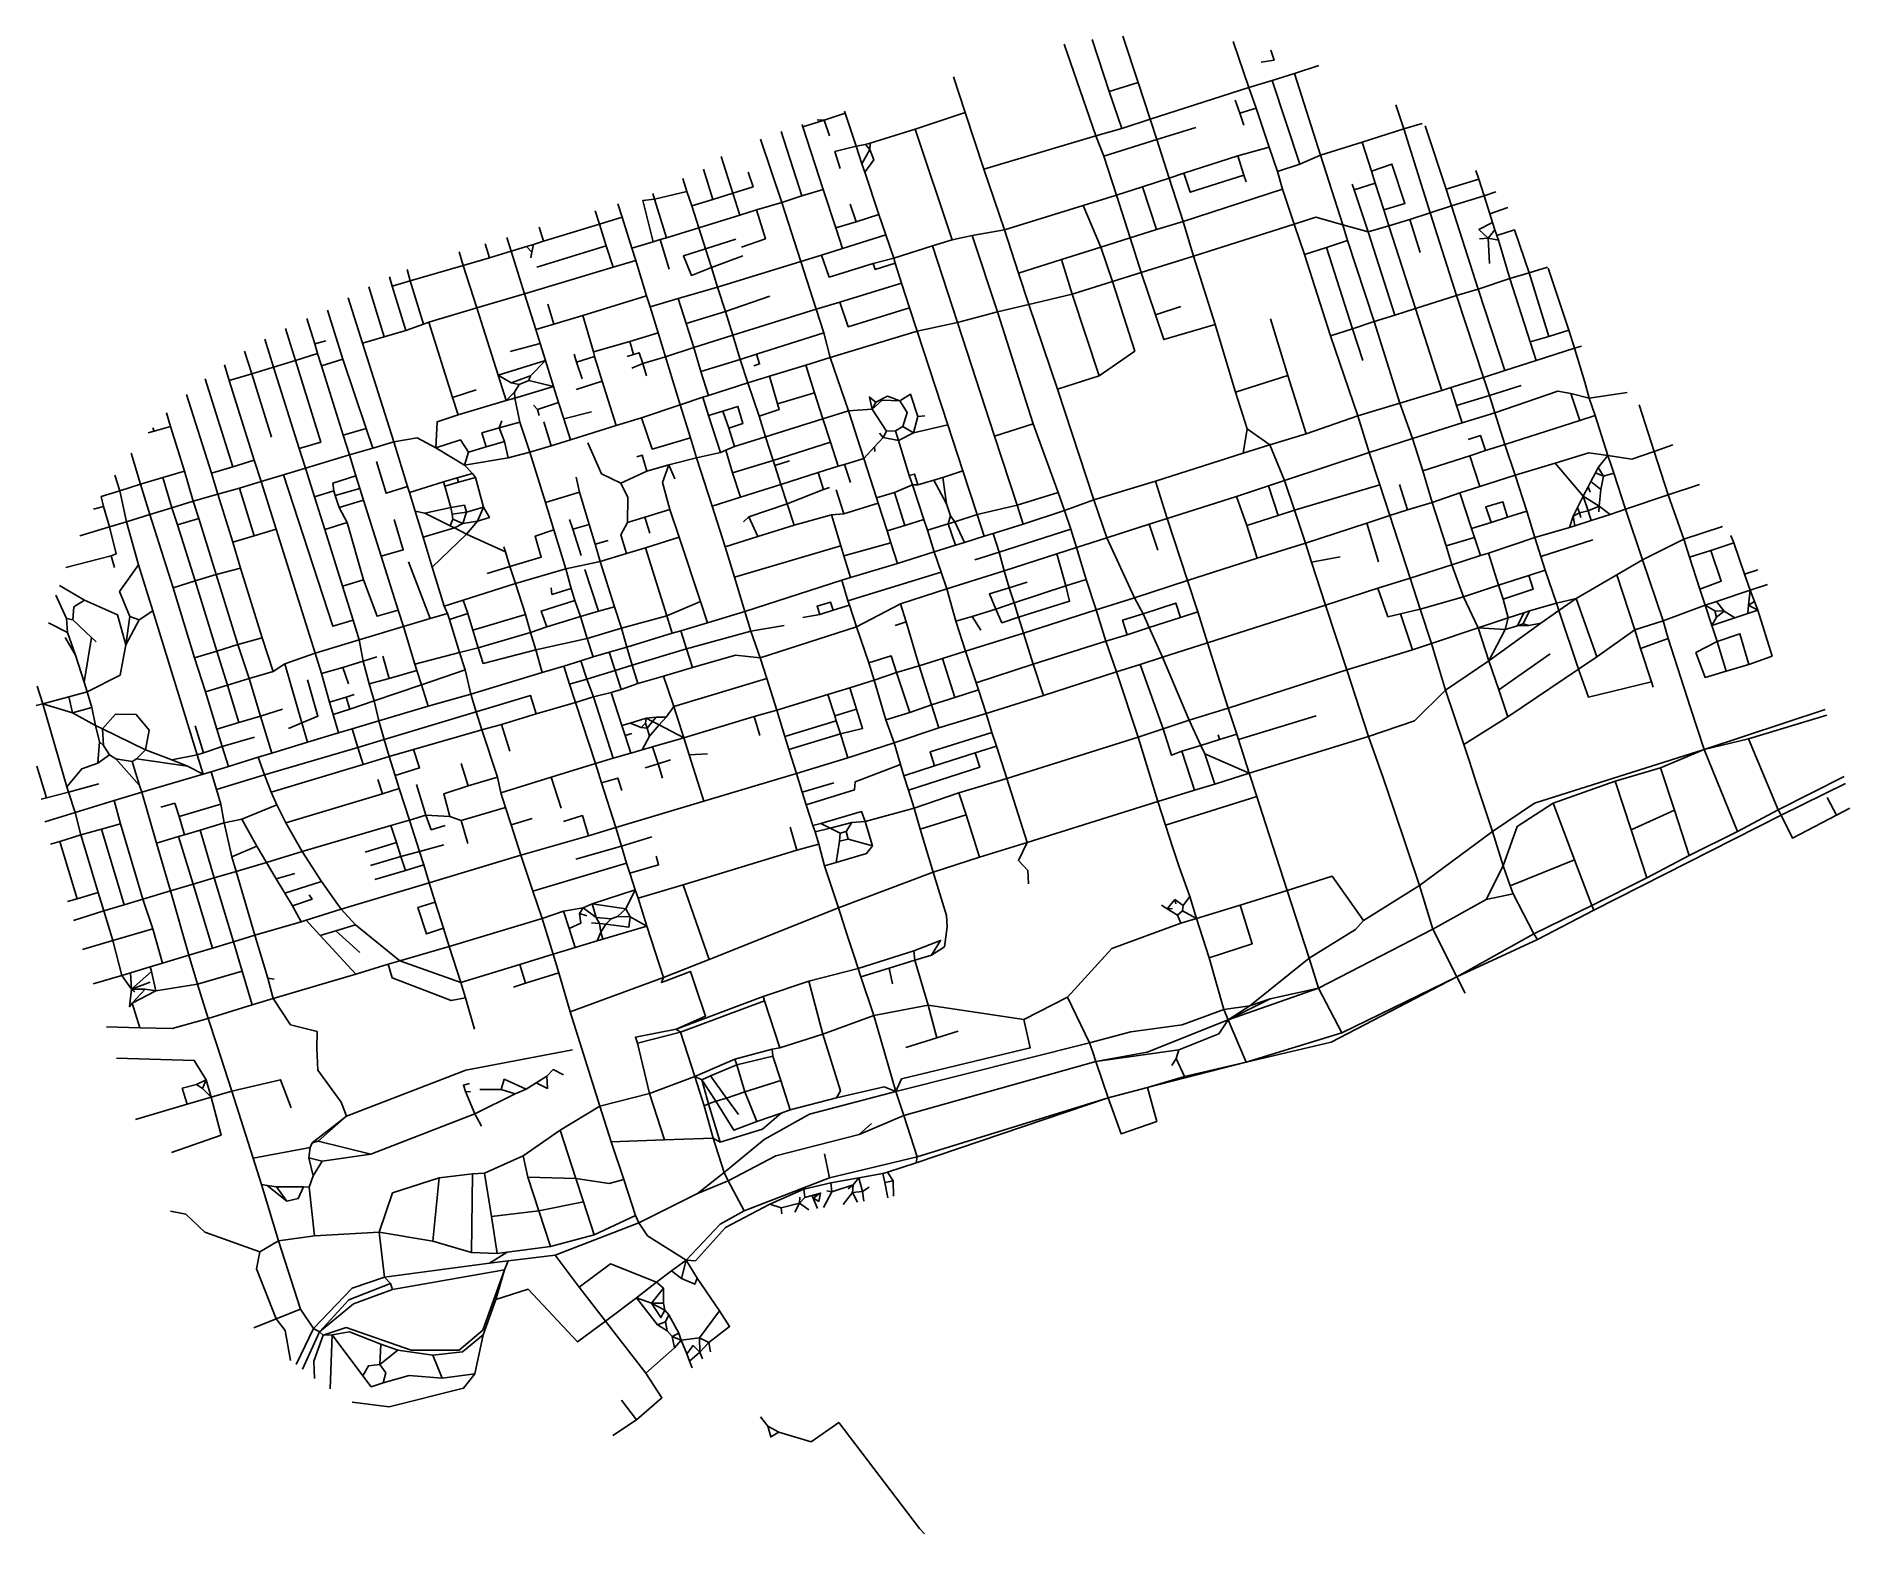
# Model space of a CAD drawing. Header units: metres. Extents: x 627742 to 631799, y 4832048 to 4835397.
import ezdxf

# ---------------------------------------------------------------- set-up
doc = ezdxf.new("R2010")
doc.units = ezdxf.units.M

msp = doc.modelspace()

# ---------------------------------------------------------------- linework, layer by layer
at = {"layer": 'ROADS'}
for points in [[(630111.9, 4835174.2), (630041.6, 4835379.4)], [(630142, 4835273.2), (630103.7, 4835389.2)], [(630207, 4835293.3), (630172.2, 4835396.7)], [(630454.6, 4835282), (630419.4, 4835384.7)], [(630503.8, 4835365.7), (630511, 4835343.4), (630482.2, 4835339)], [(630556.3, 4835313.6), (630610.8, 4835331)], [(629820.1, 4835226), (629793.6, 4835306.1)], [(630207, 4835293.3), (630142, 4835273.2)], [(630233.7, 4835211), (630207, 4835293.3)], [(630454.6, 4835282), (630233.7, 4835211)], [(630454.6, 4835282), (630506.4, 4835297.6)], [(630471.2, 4835236), (630454.6, 4835282)], [(630506.4, 4835297.6), (630556.3, 4835313.6)], [(630568.4, 4835110.3), (630506.4, 4835297.6)], [(630614.6, 4835130.7), (630556.3, 4835313.6)], [(630170.5, 4835190.5), (630142, 4835273.2)], [(630434, 4835224.7), (630424.1, 4835253.6)], [(630471.2, 4835236), (630434, 4835224.7)], [(630500.1, 4835148.6), (630471.2, 4835236)], [(630801, 4835189.4), (630783.3, 4835243.1)], [(629456.9, 4835194.2), (629455.2, 4835199.4)], [(629504.6, 4835209.2), (629456.9, 4835194.2)], [(629502.3, 4835053.7), (629456.9, 4835194.2)], [(629504.6, 4835209.2), (629488.9, 4835210)], [(629551.6, 4835224.6), (629504.6, 4835209.2)], [(629504.6, 4835209.2), (629516.3, 4835174.3)], [(629551.6, 4835224.6), (629550.1, 4835229.1)], [(629576, 4835150.7), (629551.6, 4835224.6)], [(629707.9, 4835189.1), (629820.1, 4835226)], [(629861.7, 4835099.3), (629820.1, 4835226)], [(630233.7, 4835211), (630170.5, 4835190.5)], [(630248.7, 4835165.5), (630233.7, 4835211)], [(630434, 4835224.7), (630442.9, 4835197.6)], [(630801, 4835189.4), (630842, 4835201.7)], [(630896.3, 4835054.5), (630849.3, 4835196.4)], [(629409.6, 4835025.1), (629361.7, 4835166.7)], [(629454.7, 4835039.5), (629408.5, 4835183.9)], [(629597.1, 4835154.6), (629576, 4835150.7)], [(629607, 4835157.7), (629597.1, 4835154.6)], [(629606.2, 4835143.1), (629597.1, 4835154.6)], [(629606.2, 4835143.1), (629607, 4835157.7)], [(629707.9, 4835189.1), (629607, 4835157.7)], [(629790.5, 4834941.8), (629707.9, 4835189.1)], [(630111.9, 4835174.2), (629861.7, 4835099.3)], [(630170.5, 4835190.5), (630111.9, 4835174.2)], [(630130, 4835128.4), (630111.9, 4835174.2)], [(630248.7, 4835165.5), (630130, 4835128.4)], [(630336.2, 4835192.6), (630248.7, 4835165.5)], [(630276.5, 4835079.1), (630248.7, 4835165.5)], [(630614.6, 4835130.7), (630708.1, 4835160.1)], [(630708.1, 4835160.1), (630801, 4835189.4)], [(630728.8, 4835094.9), (630708.1, 4835160.1)], [(630859.8, 4835001.9), (630801, 4835189.4)], [(629300.3, 4835045.5), (629274, 4835127.5)], [(629576, 4835150.7), (629528.3, 4835139.2), (629540.4, 4835101.2)], [(629588.9, 4835111.7), (629576, 4835150.7)], [(629588.9, 4835111.7), (629606.2, 4835143.1)], [(629595.3, 4835092.6), (629615.1, 4835120.3), (629606.2, 4835143.1)], [(630158.6, 4835041.6), (630130, 4835128.4)], [(630429.9, 4835129.5), (630308.8, 4835090.6)], [(630500.1, 4835148.6), (630429.9, 4835129.5)], [(630429.9, 4835129.5), (630443.6, 4835085.8)], [(630518.3, 4835094.6), (630500.1, 4835148.6)], [(630568.4, 4835110.3), (630614.6, 4835130.7)], [(630664.5, 4834974.7), (630614.6, 4835130.7)], [(629197.3, 4835049.2), (629187.8, 4835078.6)], [(629255.2, 4835031.7), (629234.4, 4835099.7)], [(629300.3, 4835045.5), (629345.3, 4835059.6), (629334.5, 4835093)], [(629595.3, 4835092.6), (629588.9, 4835111.7)], [(629626.3, 4834997.9), (629595.3, 4835092.6)], [(629908.1, 4834963.5), (629861.7, 4835099.3)], [(630276.5, 4835079.1), (630216.8, 4835060.2)], [(630308.8, 4835090.6), (630276.5, 4835079.1)], [(630307.2, 4834982.7), (630276.5, 4835079.1)], [(630443.6, 4835085.8), (630323.4, 4835048), (630308.8, 4835090.6)], [(630448.5, 4835071.2), (630443.6, 4835085.8)], [(630518.3, 4835094.6), (630568.4, 4835110.3)], [(630529.9, 4835055.1), (630518.3, 4835094.6)], [(630728.8, 4835094.9), (630774.5, 4835110.8), (630803.5, 4835022.9), (630756.5, 4835008.6)], [(630737.4, 4835067.9), (630728.8, 4835094.9)], [(630896.3, 4835054.5), (630968.8, 4835077.2)], [(630968.8, 4835077.2), (630962.4, 4835096.2)], [(630980.7, 4835039.8), (630968.8, 4835077.2)], [(629121.4, 4834937), (629098.5, 4835029.3), (629124.9, 4835032.1)], [(629124.9, 4835032.1), (629120.7, 4835044.8)], [(629197.3, 4835049.2), (629124.9, 4835032.1)], [(629151.6, 4834946.2), (629124.9, 4835032.1)], [(629208, 4835017.7), (629197.3, 4835049.2)], [(629255.2, 4835031.7), (629208, 4835017.7)], [(629300.3, 4835045.5), (629255.2, 4835031.7)], [(629316, 4834996.6), (629300.3, 4835045.5)], [(629454.7, 4835039.5), (629409.6, 4835025.1)], [(629502.3, 4835053.7), (629454.7, 4835039.5)], [(629530.3, 4834968), (629502.3, 4835053.7)], [(630158.6, 4835041.6), (630083.5, 4835018)], [(630216.8, 4835060.2), (630158.6, 4835041.6)], [(630188.9, 4834945.9), (630158.6, 4835041.6)], [(630247.7, 4834964.2), (630216.8, 4835060.2)], [(630529.9, 4835055.1), (630307.2, 4834982.7)], [(630555.6, 4834976.8), (630529.9, 4835055.1)], [(630689.9, 4835053.6), (630685.8, 4835065.9)], [(630689.9, 4835053.6), (630737.4, 4835067.9)], [(630721.1, 4834959.7), (630689.9, 4835053.6)], [(630756.5, 4835008.6), (630737.4, 4835067.9)], [(630908, 4835017.3), (630896.3, 4835054.5)], [(630908, 4835017.3), (630980.7, 4835039.8)], [(630980.7, 4835039.8), (631006.8, 4835048.6)], [(630993.6, 4834999.7), (630980.7, 4835039.8)], [(629001.7, 4834976.7), (628992.3, 4835006.1)], [(629052.6, 4834992.2), (629001.7, 4834976.7)], [(629052.6, 4834992.2), (629042.9, 4835021.7)], [(629074.3, 4834922.9), (629052.6, 4834992.2)], [(629223.6, 4834968.1), (629208, 4835017.7)], [(629316, 4834996.6), (629223.6, 4834968.1)], [(629353.1, 4835008.2), (629316, 4834996.6)], [(629353.1, 4835008.2), (629372.9, 4834943.7), (629319.3, 4834925.4)], [(629409.6, 4835025.1), (629353.1, 4835008.2)], [(629452.1, 4834893), (629409.6, 4835025.1)], [(629575.8, 4834982), (629562.8, 4835021.3)], [(629626.3, 4834997.9), (629575.8, 4834982)], [(629642.3, 4834952.4), (629626.3, 4834997.9)], [(630083.5, 4835018), (629908.1, 4834963.5)], [(630123.3, 4834925.1), (630083.5, 4835018)], [(630555.6, 4834976.8), (630604, 4834992.4), (630664.5, 4834974.7)], [(630767.9, 4834972.7), (630756.5, 4835008.6)], [(630814.8, 4834986.8), (630859.8, 4835001.9)], [(630859.8, 4835001.9), (630908, 4835017.3)], [(630918.9, 4834817.3), (630859.8, 4835001.9)], [(630967.9, 4834831.3), (630908, 4835017.3)], [(630993.6, 4834999.7), (631034, 4835013.6)], [(630999.9, 4834980.1), (630993.6, 4834999.7)], [(628876.3, 4834938.2), (628867, 4834969.7)], [(629001.7, 4834976.7), (628876.3, 4834938.2)], [(629016.6, 4834928.1), (629001.7, 4834976.7)], [(629223.6, 4834968.1), (629151.6, 4834946.2)], [(629238.5, 4834921.4), (629223.6, 4834968.1)], [(629575.8, 4834982), (629530.3, 4834968)], [(629545.3, 4834921.9), (629530.3, 4834968)], [(629642.3, 4834952.4), (629545.3, 4834921.9)], [(629659.9, 4834900.8), (629642.3, 4834952.4)], [(629835.4, 4834951.5), (629790.5, 4834941.8)], [(629908.1, 4834963.5), (629835.4, 4834951.5)], [(629892, 4834780.2), (629835.4, 4834951.5)], [(629939.3, 4834866.9), (629908.1, 4834963.5)], [(630247.7, 4834964.2), (630188.9, 4834945.9)], [(630307.2, 4834982.7), (630247.7, 4834964.2)], [(630330.7, 4834905.2), (630307.2, 4834982.7)], [(630555.6, 4834976.8), (630330.7, 4834905.2)], [(630579.1, 4834908.8), (630555.6, 4834976.8)], [(630675.4, 4834940.3), (630664.5, 4834974.7)], [(630664.5, 4834974.7), (630721.1, 4834959.7)], [(630721.1, 4834959.7), (630767.9, 4834972.7)], [(630781.2, 4834773), (630721.1, 4834959.7)], [(630767.9, 4834972.7), (630814.8, 4834986.8)], [(630827.7, 4834787.9), (630767.9, 4834972.7)], [(630814.8, 4834986.8), (630838, 4834913)], [(630990.1, 4834945), (630969.2, 4834964.9), (630999.9, 4834980.1)], [(631005.2, 4834963.8), (630990.1, 4834945)], [(631005.2, 4834963.8), (630999.9, 4834980.1)], [(631009.4, 4834950.9), (631005.2, 4834963.8)], [(631009.4, 4834950.9), (631048.6, 4834963.6), (631081.5, 4834868)], [(631012.8, 4834940.8), (631009.4, 4834950.9)], [(628696.9, 4834884.3), (628687.6, 4834914.5)], [(628755.3, 4834901.4), (628745.6, 4834932.6)], [(628804.2, 4834916.2), (628755.3, 4834901.4)], [(628804.2, 4834916.2), (628794.5, 4834946.9)], [(628838.7, 4834926.4), (628804.2, 4834916.2)], [(628834, 4834820.4), (628804.2, 4834916.2)], [(628853.7, 4834931.1), (628838.7, 4834926.4)], [(628838.7, 4834926.4), (628850.5, 4834913.6)], [(628850.5, 4834913.6), (628848.4, 4834901.1)], [(628850.5, 4834913.6), (628853.7, 4834931.1)], [(628876.3, 4834938.2), (628853.7, 4834931.1)], [(629016.6, 4834928.1), (628861.2, 4834880)], [(629032.2, 4834880), (629016.6, 4834928.1)], [(629121.4, 4834937), (629074.3, 4834922.9)], [(629082.9, 4834895), (629074.3, 4834922.9)], [(629137.7, 4834941.9), (629121.4, 4834937)], [(629151.6, 4834946.2), (629137.7, 4834941.9)], [(629137.7, 4834941.9), (629157.6, 4834875.7)], [(629238.5, 4834921.4), (629189.7, 4834905.7), (629207.7, 4834862), (629251.9, 4834879.6)], [(629238.5, 4834921.4), (629306.9, 4834942.8)], [(629251.9, 4834879.6), (629238.5, 4834921.4)], [(629545.3, 4834921.9), (629498.7, 4834907.5)], [(629746.9, 4834928.1), (629659.9, 4834900.8)], [(629790.5, 4834941.8), (629746.9, 4834928.1)], [(629803, 4834756.7), (629746.9, 4834928.1)], [(630123.3, 4834925.1), (630035.2, 4834897.6)], [(630188.9, 4834945.9), (630123.3, 4834925.1)], [(630149.3, 4834848.3), (630123.3, 4834925.1)], [(630213.8, 4834868.3), (630188.9, 4834945.9)], [(630579.1, 4834908.8), (630628.3, 4834924.4)], [(630628.3, 4834924.4), (630675.4, 4834940.3)], [(630686.6, 4834742.4), (630628.3, 4834924.4)], [(630735.1, 4834758.6), (630675.4, 4834940.3)], [(630990.1, 4834945), (630970.8, 4834943.7)], [(630993.2, 4834888.7), (630990.1, 4834945)], [(631012.8, 4834940.8), (630990.1, 4834945)], [(631038.3, 4834855.1), (631012.8, 4834940.8)], [(628578.1, 4834849.8), (628571, 4834875)], [(628696.9, 4834884.3), (628578.1, 4834849.8)], [(628755.3, 4834901.4), (628696.9, 4834884.3)], [(628727.5, 4834789.3), (628696.9, 4834884.3)], [(629032.2, 4834880), (628834, 4834820.4)], [(629082.9, 4834895), (629032.2, 4834880)], [(629106.7, 4834816.4), (629082.9, 4834895)], [(629251.9, 4834879.6), (629322.3, 4834905.8)], [(629266, 4834835.7), (629251.9, 4834879.6)], [(629452.1, 4834893), (629266, 4834835.7)], [(629498.7, 4834907.5), (629452.1, 4834893)], [(629486.3, 4834786.1), (629452.1, 4834893)], [(629614.3, 4834888.5), (629515.2, 4834858.3), (629498.7, 4834907.5)], [(629659.9, 4834900.8), (629614.3, 4834888.5)], [(629663.1, 4834889.3), (629618.5, 4834875.2), (629614.3, 4834888.5)], [(629663.1, 4834889.3), (629659.9, 4834900.8)], [(629677.4, 4834844.5), (629663.1, 4834889.3)], [(630035.2, 4834897.6), (629939.3, 4834866.9)], [(630059.4, 4834819.7), (630035.2, 4834897.6)], [(630330.7, 4834905.2), (630213.8, 4834868.3)], [(630379.4, 4834752.1), (630330.7, 4834905.2)], [(630637.3, 4834726.6), (630579.1, 4834908.8)], [(631081.5, 4834868), (631122.5, 4834880.3)], [(631170.2, 4834739.1), (631123.8, 4834877.8)], [(628519.9, 4834724.3), (628485.3, 4834836.5)], [(628537.9, 4834838.1), (628531.6, 4834858.6)], [(628578.1, 4834849.8), (628537.9, 4834838.1)], [(628568.4, 4834739), (628537.9, 4834838.1)], [(628607.9, 4834753.1), (628578.1, 4834849.8)], [(629266, 4834835.7), (629177.5, 4834810.2)], [(629283.4, 4834781.2), (629266, 4834835.7)], [(629677.4, 4834844.5), (629539.7, 4834802.2)], [(629695.3, 4834789.6), (629677.4, 4834844.5)], [(629962.5, 4834796.5), (629939.3, 4834866.9)], [(630149.3, 4834848.3), (630059.4, 4834819.7)], [(630119.6, 4834637), (630199.1, 4834692.8), (630149.3, 4834848.3)], [(630213.8, 4834868.3), (630149.3, 4834848.3)], [(630245.3, 4834773.5), (630213.8, 4834868.3)], [(630918.9, 4834817.3), (630967.9, 4834831.3)], [(630967.9, 4834831.3), (631038.3, 4834855.1)], [(631027.3, 4834648.9), (630967.9, 4834831.3)], [(631038.3, 4834855.1), (631081.5, 4834868)], [(631084, 4834713), (631038.3, 4834855.1)], [(631125.6, 4834725.6), (631081.5, 4834868)], [(628471.7, 4834710), (628439.6, 4834812)], [(628727.5, 4834789.3), (628620.2, 4834757)], [(628834, 4834820.4), (628727.5, 4834789.3)], [(628775.2, 4834638.8), (628727.5, 4834789.3)], [(628858.9, 4834741.1), (628834, 4834820.4)], [(628899.5, 4834752.8), (628885.8, 4834797.4)], [(629106.7, 4834816.4), (628964.1, 4834772.2)], [(629114.9, 4834791.6), (629106.7, 4834816.4)], [(629177.5, 4834810.2), (629114.9, 4834791.6)], [(629133, 4834733.7), (629114.9, 4834791.6)], [(629195.3, 4834754.2), (629177.5, 4834810.2)], [(629283.4, 4834781.2), (629382.9, 4834815.5)], [(629539.7, 4834802.2), (629486.3, 4834786.1)], [(629695.3, 4834789.6), (629558.1, 4834747.1), (629539.7, 4834802.2)], [(629712.7, 4834736.8), (629695.3, 4834789.6)], [(629962.5, 4834796.5), (629892, 4834780.2)], [(630059.4, 4834819.7), (629962.5, 4834796.5)], [(630026.4, 4834607.3), (629962.5, 4834796.5)], [(630119.6, 4834637), (630059.4, 4834819.7)], [(630302.5, 4834792), (630245.3, 4834773.5)], [(630827.7, 4834787.9), (630918.9, 4834817.3)], [(630979.6, 4834633.8), (630918.9, 4834817.3)], [(628364.5, 4834708.6), (628346.6, 4834765.4)], [(628427.2, 4834674.3), (628393.1, 4834783.8)], [(628607.9, 4834753.1), (628568.4, 4834739)], [(628620.2, 4834757), (628607.9, 4834753.1)], [(628673.1, 4834588.5), (628620.2, 4834757)], [(628899.5, 4834752.8), (628858.9, 4834741.1)], [(628964.1, 4834772.2), (628899.5, 4834752.8)], [(628988.3, 4834691.2), (628964.1, 4834772.2)], [(629283.4, 4834781.2), (629195.3, 4834754.2)], [(629212.4, 4834700.3), (629195.3, 4834754.2)], [(629300.3, 4834728.2), (629283.4, 4834781.2)], [(629486.3, 4834786.1), (629300.3, 4834728.2)], [(629503.5, 4834733.1), (629486.3, 4834786.1)], [(629803, 4834756.7), (629712.7, 4834736.8)], [(629892, 4834780.2), (629803, 4834756.7)], [(629885.7, 4834502.7), (629803, 4834756.7)], [(629972, 4834529.8), (629892, 4834780.2)], [(630379.4, 4834752.1), (630264.1, 4834718.4), (630245.3, 4834773.5)], [(630424.5, 4834601.1), (630379.4, 4834752.1)], [(630541.6, 4834637.8), (630502.6, 4834764.5)], [(630686.6, 4834742.4), (630735.1, 4834758.6)], [(630735.1, 4834758.6), (630781.2, 4834773)], [(630792, 4834576.2), (630735.1, 4834758.6)], [(630781.2, 4834773), (630827.7, 4834787.9)], [(630886.6, 4834604.6), (630827.7, 4834787.9)], [(628272.5, 4834656.3), (628252.8, 4834719.3)], [(628321.8, 4834671.6), (628299.3, 4834743.4)], [(628364.5, 4834708.6), (628389.2, 4834715.6)], [(628371.1, 4834687.1), (628364.5, 4834708.6)], [(628519.9, 4834724.3), (628471.7, 4834710)], [(628541.3, 4834489.6), (628471.7, 4834710)], [(628568.4, 4834739), (628519.9, 4834724.3)], [(628869.2, 4834709.5), (628801.8, 4834691.6)], [(628869.2, 4834709.5), (628858.9, 4834741.1)], [(628881, 4834671.3), (628869.2, 4834709.5)], [(629069.2, 4834713.8), (628988.3, 4834691.2)], [(629133, 4834733.7), (629069.2, 4834713.8)], [(629069.2, 4834713.8), (629078, 4834685)], [(629149.5, 4834679.9), (629133, 4834733.7)], [(629300.3, 4834728.2), (629212.4, 4834700.3)], [(629316.4, 4834674), (629300.3, 4834728.2)], [(629503.5, 4834733.1), (629352.8, 4834685.8)], [(629518, 4834678.2), (629503.5, 4834733.1)], [(629712.7, 4834736.8), (629518, 4834678.2)], [(629781.1, 4834527.4), (629712.7, 4834736.8)], [(630637.3, 4834726.6), (630686.6, 4834742.4)], [(630698.5, 4834547.5), (630637.3, 4834726.6)], [(630709.4, 4834671.9), (630686.6, 4834742.4)], [(631084, 4834713), (631125.6, 4834725.6)], [(631097.6, 4834671.3), (631084, 4834713)], [(631125.6, 4834725.6), (631170.2, 4834739.1)], [(631182.9, 4834698.8), (631170.2, 4834739.1)], [(628207.7, 4834692.6), (628223.6, 4834642)], [(628321.8, 4834671.6), (628272.5, 4834656.3)], [(628371.1, 4834687.1), (628321.8, 4834671.6)], [(628329.8, 4834474.9), (628378, 4834488.7), (628321.8, 4834671.6)], [(628379.8, 4834659.9), (628371.1, 4834687.1)], [(628427.2, 4834674.3), (628379.8, 4834659.9)], [(628479.3, 4834519.6), (628427.2, 4834674.3)], [(628881, 4834671.3), (628775.2, 4834638.8)], [(628847.1, 4834637.3), (628881, 4834671.3)], [(628898.7, 4834613.5), (628881, 4834671.3)], [(628949.9, 4834668.2), (628944.8, 4834685.6)], [(628990.4, 4834680.5), (628949.9, 4834668.2)], [(628963.1, 4834630.3), (628949.9, 4834668.2)], [(628990.4, 4834680.5), (628988.3, 4834691.2)], [(629007.6, 4834625.7), (628990.4, 4834680.5)], [(629078, 4834685), (629063.9, 4834680.7)], [(629098.4, 4834664.5), (629090.7, 4834688.9), (629078, 4834685)], [(629149.5, 4834679.9), (629098.4, 4834664.5)], [(629212.4, 4834700.3), (629149.5, 4834679.9)], [(629182.5, 4834572.7), (629149.5, 4834679.9)], [(629228.6, 4834646.8), (629212.4, 4834700.3)], [(629316.4, 4834674), (629228.6, 4834646.8)], [(629352.8, 4834685.8), (629316.4, 4834674)], [(629333.2, 4834621.7), (629316.4, 4834674)], [(629352.8, 4834685.8), (629359.8, 4834664), (629347, 4834659.9)], [(629518, 4834678.2), (629463.2, 4834661.3)], [(629559, 4834559.2), (629518, 4834678.2)], [(631027.3, 4834648.9), (631097.6, 4834671.3)], [(631097.6, 4834671.3), (631182.9, 4834698.8)], [(631182.9, 4834698.8), (631198.4, 4834703.7)], [(631206.2, 4834623), (631182.9, 4834698.8)], [(628181.1, 4834434.1), (628119.6, 4834630.8)], [(628173, 4834627.2), (628162.4, 4834662.2)], [(628223.6, 4834642), (628173, 4834627.2)], [(628229, 4834448.5), (628173, 4834627.2)], [(628272.5, 4834656.3), (628223.6, 4834642)], [(628223.6, 4834642), (628267.6, 4834500.1)], [(628329.8, 4834474.9), (628272.5, 4834656.3)], [(628428.1, 4834504.2), (628379.8, 4834659.9)], [(628793.2, 4834582.1), (628775.2, 4834638.8)], [(628804.2, 4834621.8), (628775.2, 4834638.8)], [(628804.2, 4834621.8), (628847.1, 4834637.3)], [(628822, 4834617.9), (628843.3, 4834626.9)], [(628843.3, 4834626.9), (628847.1, 4834637.3)], [(628843.3, 4834626.9), (628898.7, 4834613.5)], [(629098.4, 4834664.5), (629074, 4834654.3)], [(629098.4, 4834664.5), (629107.1, 4834637.4)], [(629245.2, 4834593.2), (629228.6, 4834646.8)], [(629382, 4834636.6), (629333.2, 4834621.7)], [(629463.2, 4834661.3), (629382, 4834636.6)], [(629382, 4834636.6), (629400.1, 4834574.8)], [(629483, 4834599), (629463.2, 4834661.3)], [(630026.4, 4834607.3), (630119.6, 4834637)], [(630541.6, 4834637.8), (630424.5, 4834601.1)], [(630582.9, 4834507.9), (630541.6, 4834637.8)], [(630906.3, 4834611.3), (630979.6, 4834633.8)], [(630979.6, 4834633.8), (631027.3, 4834648.9)], [(630992.8, 4834593.3), (630979.6, 4834633.8)], [(628133.3, 4834419.5), (628077.9, 4834595.2)], [(628673.1, 4834588.5), (628726.1, 4834606.1)], [(628685.7, 4834550.1), (628673.1, 4834588.5)], [(628793.2, 4834582.1), (628811.8, 4834600.6)], [(628812, 4834587.4), (628793.2, 4834582.1)], [(628822, 4834617.9), (628804.2, 4834621.8)], [(628811.8, 4834600.6), (628822, 4834617.9)], [(628812, 4834587.4), (628811.8, 4834600.6)], [(628898.7, 4834613.5), (628812, 4834587.4)], [(628823.3, 4834533.9), (628812, 4834587.4)], [(628910.3, 4834577.4), (628898.7, 4834613.5)], [(629007.6, 4834625.7), (628949.6, 4834607)], [(629038.9, 4834526.3), (629007.6, 4834625.7)], [(629232.7, 4834589.4), (629182.5, 4834572.7)], [(629245.2, 4834593.2), (629232.7, 4834589.4)], [(629245.6, 4834548.8), (629232.7, 4834589.4)], [(629333.2, 4834621.7), (629245.2, 4834593.2)], [(629358.7, 4834547), (629333.2, 4834621.7)], [(629483, 4834599), (629400.1, 4834574.8)], [(629501.3, 4834541.4), (629483, 4834599)], [(629611.6, 4834562.6), (629605.7, 4834589.6), (629620.1, 4834578.7)], [(629620.1, 4834578.7), (629646.3, 4834591.6), (629673.7, 4834581.7)], [(629714.1, 4834546.5), (629697.5, 4834596), (629673.7, 4834581.7)], [(630107.6, 4834359.6), (630026.4, 4834607.3)], [(630450.8, 4834519), (630424.5, 4834601.1)], [(630792, 4834576.2), (630886.6, 4834604.6)], [(630886.6, 4834604.6), (630906.3, 4834611.3)], [(630919.1, 4834570.6), (630906.3, 4834611.3)], [(630992.8, 4834593.3), (630919.1, 4834570.6)], [(630992.8, 4834593.3), (631063.6, 4834615.6)], [(631005.2, 4834554.6), (630992.8, 4834593.3)], [(631005.2, 4834554.6), (631145.5, 4834603.3)], [(631145.5, 4834603.3), (631175, 4834597.6)], [(631195, 4834537.6), (631175, 4834597.6)], [(631175, 4834597.6), (631216.2, 4834587)], [(631216.2, 4834587), (631206.2, 4834623)], [(631216.2, 4834587), (631301.2, 4834600)], [(631229.1, 4834548.6), (631216.2, 4834587)], [(628042.2, 4834524.3), (628033.1, 4834554.6)], [(628635.6, 4834476.2), (628638.3, 4834534.1), (628685.7, 4834550.1)], [(628793.2, 4834582.1), (628685.7, 4834550.1)], [(628862.8, 4834561.7), (628853.8, 4834572)], [(628910.3, 4834577.4), (628862.8, 4834561.7)], [(628862.8, 4834561.7), (628866.4, 4834548.8)], [(628922.2, 4834541.3), (628910.3, 4834577.4)], [(628922.2, 4834541.3), (628984, 4834556.4)], [(629182.5, 4834572.7), (629095.7, 4834543.7)], [(629205.1, 4834498.9), (629182.5, 4834572.7)], [(629277.8, 4834558.5), (629245.6, 4834548.8)], [(629272.1, 4834465.8), (629245.6, 4834548.8)], [(629290.7, 4834519.9), (629322.5, 4834530.3), (629311.5, 4834568.8), (629277.8, 4834558.5)], [(629290.7, 4834519.9), (629277.8, 4834558.5)], [(629358.7, 4834547), (629403.9, 4834561.8), (629400.1, 4834574.8)], [(629373.4, 4834500.8), (629358.7, 4834547)], [(629559, 4834559.2), (629501.3, 4834541.4)], [(629611.6, 4834562.6), (629559, 4834559.2)], [(629593.1, 4834452.6), (629559, 4834559.2)], [(629673.7, 4834581.7), (629634.3, 4834582.6), (629611.6, 4834562.6)], [(629611.6, 4834562.6), (629620.1, 4834578.7)], [(629643.5, 4834513.4), (629611.6, 4834562.6)], [(629680.5, 4834524), (629689.9, 4834555.6), (629673.7, 4834581.7)], [(629704.4, 4834509.9), (629714.1, 4834546.5)], [(629714.1, 4834546.5), (629729.3, 4834547.8)], [(630698.5, 4834547.5), (630582.9, 4834507.9)], [(630698.5, 4834547.5), (630792, 4834576.2)], [(630724, 4834465.7), (630698.5, 4834547.5)], [(630820.4, 4834496.9), (630792, 4834576.2)], [(630931.6, 4834531.9), (630919.1, 4834570.6)], [(630931.6, 4834531.9), (631005.2, 4834554.6)], [(631026.9, 4834483.5), (631005.2, 4834554.6)], [(631195, 4834537.6), (631229.1, 4834548.6)], [(631257.9, 4834458.9), (631229.1, 4834548.6)], [(631361.6, 4834468.4), (631327.5, 4834572.1)], [(628005.1, 4834513.4), (627991.9, 4834509.5)], [(628005.1, 4834513.4), (628002.6, 4834521.2)], [(628042.2, 4834524.3), (628005.1, 4834513.4)], [(628072.9, 4834424.4), (628042.2, 4834524.3)], [(628479.3, 4834519.6), (628428.1, 4834504.2)], [(628442.4, 4834460.8), (628428.1, 4834504.2)], [(628494.2, 4834475.6), (628479.3, 4834519.6)], [(628777.2, 4834520.6), (628738.6, 4834509.6), (628748.4, 4834478.4)], [(628777.2, 4834520.6), (628782.8, 4834536.8)], [(628823.3, 4834533.9), (628777.2, 4834520.6)], [(628789, 4834490.5), (628777.2, 4834520.6)], [(628846.1, 4834466.7), (628823.3, 4834533.9)], [(628893.5, 4834480.9), (628877.1, 4834534.5)], [(628936.5, 4834494), (628922.2, 4834541.3)], [(629038.9, 4834526.3), (628936.5, 4834494)], [(629095.7, 4834543.7), (629038.9, 4834526.3)], [(629205.1, 4834498.9), (629119.7, 4834473.4), (629095.7, 4834543.7)], [(629303.8, 4834479.1), (629290.7, 4834519.9)], [(629501.3, 4834541.4), (629373.4, 4834500.8)], [(629518.3, 4834489.1), (629501.3, 4834541.4)], [(629636.5, 4834499.3), (629628.3, 4834508.8)], [(629636.5, 4834499.3), (629643.5, 4834513.4)], [(629643.5, 4834513.4), (629664, 4834513.9)], [(629664, 4834513.9), (629680.5, 4834524)], [(629670.3, 4834492.3), (629664, 4834513.9)], [(629670.3, 4834492.3), (629704.4, 4834509.9)], [(629704.4, 4834509.9), (629680.5, 4834524)], [(629781.1, 4834527.4), (629704.4, 4834509.9)], [(629814.4, 4834425), (629781.1, 4834527.4)], [(629972, 4834529.8), (629885.7, 4834502.7)], [(630027.9, 4834376.5), (629972, 4834529.8)], [(630441.9, 4834464.1), (630450.8, 4834519)], [(630501.3, 4834483), (630450.8, 4834519)], [(630582.9, 4834507.9), (630501.3, 4834483)], [(630820.4, 4834496.9), (630931.6, 4834531.9)], [(631026.9, 4834483.5), (631195, 4834537.6)], [(627975.1, 4834394.8), (627953.8, 4834464.3)], [(628343.8, 4834430.8), (628329.8, 4834474.9)], [(628494.2, 4834475.6), (628442.4, 4834460.8)], [(628541.3, 4834489.6), (628494.2, 4834475.6)], [(628635.6, 4834476.2), (628593.6, 4834498.4), (628541.3, 4834489.6)], [(628572.2, 4834389.4), (628541.3, 4834489.6)], [(628708.6, 4834466.4), (628690.4, 4834494.1), (628635.6, 4834476.2)], [(628699.9, 4834437.2), (628635.6, 4834476.2)], [(628699.9, 4834437.2), (628708.6, 4834466.4)], [(628748.4, 4834478.4), (628708.6, 4834466.4)], [(628789, 4834490.5), (628748.4, 4834478.4)], [(628797.5, 4834453.7), (628789, 4834490.5)], [(628846.1, 4834466.7), (628797.5, 4834453.7)], [(628893.5, 4834480.9), (628846.1, 4834466.7)], [(628880.7, 4834354.2), (628846.1, 4834466.7)], [(628936.5, 4834494), (628893.5, 4834480.9)], [(629049.6, 4834396.9), (629006.4, 4834418.3), (628975.7, 4834487.3)], [(629219, 4834453.8), (629205.1, 4834498.9)], [(629272.1, 4834465.8), (629219, 4834453.8)], [(629284.2, 4834471), (629272.1, 4834465.8)], [(629303.8, 4834479.1), (629284.2, 4834471)], [(629299.1, 4834420.2), (629284.2, 4834471)], [(629373.4, 4834500.8), (629303.8, 4834479.1)], [(629390.6, 4834448.2), (629373.4, 4834500.8)], [(629518.3, 4834489.1), (629390.6, 4834448.2)], [(629535.9, 4834435.1), (629518.3, 4834489.1)], [(629593.1, 4834452.6), (629616.7, 4834478.5)], [(629616.7, 4834478.5), (629636.5, 4834499.3)], [(629617.7, 4834468.2), (629616.7, 4834478.5)], [(629670.3, 4834492.3), (629636.5, 4834499.3)], [(629694.3, 4834414), (629670.3, 4834492.3)], [(629935.9, 4834348), (629885.7, 4834502.7)], [(630441.9, 4834464.1), (630245.4, 4834401.6)], [(630501.3, 4834483), (630441.9, 4834464.1)], [(630533.9, 4834403.2), (630501.3, 4834483)], [(630724, 4834465.7), (630533.9, 4834403.2)], [(630724, 4834465.7), (630820.4, 4834496.9)], [(630747.2, 4834393.5), (630724, 4834465.7)], [(630843.5, 4834424.8), (630820.4, 4834496.9)], [(630983.7, 4834470), (630972.8, 4834503.8), (630945.1, 4834495)], [(630949.2, 4834458.7), (630983.7, 4834470)], [(630983.7, 4834470), (631026.9, 4834483.5)], [(631050.5, 4834414.9), (631026.9, 4834483.5)], [(631139.8, 4834442.1), (631215.1, 4834464.7), (631257.9, 4834458.9)], [(631311, 4834450.9), (631361.6, 4834468.4)], [(631361.6, 4834468.4), (631403.3, 4834482.8)], [(631392.9, 4834371.3), (631361.6, 4834468.4)], [(628072.9, 4834424.4), (628024.5, 4834409.8)], [(628092.7, 4834356.9), (628072.9, 4834424.4)], [(628181.1, 4834434.1), (628133.3, 4834419.5)], [(628229, 4834448.5), (628181.1, 4834434.1)], [(628245, 4834401), (628229, 4834448.5)], [(628343.8, 4834430.8), (628294.5, 4834415.9)], [(628442.4, 4834460.8), (628343.8, 4834430.8)], [(628363.7, 4834366.8), (628343.8, 4834430.8)], [(628456.8, 4834413.5), (628442.4, 4834460.8)], [(628572.2, 4834389.4), (628524.3, 4834374.7), (628502.4, 4834445.6)], [(628797.5, 4834453.7), (628699.9, 4834437.2)], [(628717.2, 4834419.2), (628699.9, 4834437.2)], [(629107.4, 4834424.2), (629049.6, 4834396.9)], [(629107.4, 4834424.2), (629097.5, 4834459.5), (629085.4, 4834456.3)], [(629156.8, 4834438.3), (629107.4, 4834424.2)], [(629159.2, 4834338.6), (629142.6, 4834398.7), (629156.8, 4834438.3)], [(629219, 4834453.8), (629156.8, 4834438.3)], [(629156.8, 4834438.3), (629170.4, 4834407.1)], [(629253.4, 4834346), (629219, 4834453.8)], [(629390.6, 4834448.2), (629299.1, 4834420.2)], [(629394.3, 4834436.4), (629390.6, 4834448.2)], [(629394.3, 4834436.4), (629426.6, 4834447)], [(629407.5, 4834394.5), (629394.3, 4834436.4)], [(629535.9, 4834435.1), (629491.1, 4834421.2)], [(629549.8, 4834439.3), (629535.9, 4834435.1)], [(629593.1, 4834452.6), (629549.8, 4834439.3)], [(629549.8, 4834439.3), (629562.9, 4834398.8)], [(629621.5, 4834364.3), (629593.1, 4834452.6)], [(629814.4, 4834425), (629769.6, 4834410.1)], [(629846.3, 4834326.8), (629814.4, 4834425)], [(630843.5, 4834424.8), (630949.2, 4834458.7)], [(630864.7, 4834354), (630843.5, 4834424.8)], [(630971.2, 4834389.9), (630949.2, 4834458.7)], [(631050.5, 4834414.9), (631139.8, 4834442.1)], [(631202.8, 4834368), (631139.8, 4834442.1)], [(631229.8, 4834420.2), (631236.1, 4834432.5)], [(631236.1, 4834432.5), (631257.9, 4834458.9)], [(631248.3, 4834412.8), (631236.1, 4834432.5)], [(631265.5, 4834434.9), (631257.9, 4834458.9)], [(631257.9, 4834458.9), (631311, 4834450.9)], [(631270.8, 4834419.4), (631265.5, 4834434.9)], [(627928.3, 4834380.1), (627917.3, 4834415.3)], [(627975.1, 4834394.8), (627928.3, 4834380.1)], [(628024.5, 4834409.8), (627975.1, 4834394.8)], [(627995.7, 4834327.4), (627975.1, 4834394.8)], [(628045, 4834342.3), (628024.5, 4834409.8)], [(628147.7, 4834372.5), (628133.3, 4834419.5)], [(628195.9, 4834386.2), (628147.7, 4834372.5)], [(628245, 4834401), (628195.9, 4834386.2)], [(628229.4, 4834279.8), (628195.9, 4834386.2)], [(628294.5, 4834415.9), (628245, 4834401)], [(628278.4, 4834294.7), (628245, 4834401)], [(628450.4, 4834090.6), (628404.7, 4834077.2), (628294.5, 4834415.9)], [(628407.2, 4834380), (628404.9, 4834396.9), (628456.8, 4834413.5)], [(628465.6, 4834385.5), (628410.1, 4834369.8)], [(628465.6, 4834385.5), (628456.8, 4834413.5)], [(628474, 4834359.2), (628465.6, 4834385.5)], [(628576.4, 4834376.1), (628572.2, 4834389.4)], [(628652.8, 4834400.2), (628576.4, 4834376.1)], [(628683.4, 4834409.4), (628652.8, 4834400.2)], [(628655.7, 4834390.4), (628652.8, 4834400.2)], [(628686.5, 4834399.3), (628655.7, 4834390.4)], [(628668.8, 4834343), (628655.7, 4834390.4)], [(628717.2, 4834419.2), (628683.4, 4834409.4)], [(628686.5, 4834399.3), (628683.4, 4834409.4)], [(628724.3, 4834410.1), (628686.5, 4834399.3)], [(628724.3, 4834410.1), (628717.2, 4834419.2)], [(628742, 4834343.3), (628724.3, 4834410.1)], [(628956.8, 4834377.4), (628949.6, 4834410.3)], [(629064.1, 4834309.6), (629065, 4834365.4), (629049.6, 4834396.9)], [(629316.9, 4834365.9), (629299.1, 4834420.2)], [(629407.5, 4834394.5), (629316.9, 4834365.9)], [(629491.1, 4834421.2), (629407.5, 4834394.5)], [(629421.6, 4834350.7), (629407.5, 4834394.5)], [(629421.6, 4834350.7), (629503, 4834383.4)], [(629503, 4834383.4), (629491.1, 4834421.2)], [(629503, 4834383.4), (629516, 4834387.2)], [(629701.9, 4834393.2), (629661.5, 4834376.5)], [(629714.2, 4834393.2), (629706.4, 4834417.6), (629694.3, 4834414)], [(629701.9, 4834393.2), (629694.3, 4834414)], [(629727.6, 4834315.7), (629701.9, 4834393.2)], [(629714.2, 4834393.2), (629701.9, 4834393.2)], [(629749.4, 4834404.2), (629714.2, 4834393.2)], [(629769.6, 4834410.1), (629749.4, 4834404.2)], [(629777.8, 4834350.7), (629749.4, 4834404.2)], [(629777.8, 4834350.7), (629769.6, 4834410.1)], [(630245.4, 4834401.6), (630107.6, 4834359.6)], [(630272, 4834318.5), (630245.4, 4834401.6)], [(630498.4, 4834391.5), (630427.1, 4834367.6)], [(630533.9, 4834403.2), (630498.4, 4834391.5)], [(630519.9, 4834325.1), (630498.4, 4834391.5)], [(630556.4, 4834336.5), (630533.9, 4834403.2)], [(630747.2, 4834393.5), (630556.4, 4834336.5)], [(630770, 4834324.7), (630747.2, 4834393.5)], [(630809.3, 4834337.7), (630791.4, 4834394.6)], [(630926.6, 4834375.5), (630971.2, 4834389.9)], [(630971.2, 4834389.9), (631050.5, 4834414.9)], [(631076.6, 4834334.5), (631050.5, 4834414.9)], [(631202.8, 4834368), (631213.4, 4834389.2)], [(631213.4, 4834389.2), (631219.9, 4834401)], [(631213.4, 4834389.2), (631218.4, 4834376.9)], [(631219.9, 4834401), (631229.8, 4834420.2)], [(631242.2, 4834382.7), (631219.9, 4834401)], [(631248.3, 4834412.8), (631229.8, 4834420.2)], [(631238.2, 4834345.6), (631242.2, 4834382.7)], [(631242.2, 4834382.7), (631248.3, 4834412.8)], [(631248.3, 4834412.8), (631270.8, 4834419.4)], [(631296.9, 4834339.1), (631270.8, 4834419.4)], [(631392.9, 4834371.3), (631463, 4834394.2)], [(627892.3, 4834345.3), (627869.5, 4834338.7)], [(627892.3, 4834345.3), (627886.7, 4834367.3)], [(627928.3, 4834380.1), (627886.8, 4834367.5)], [(627905.6, 4834299.5), (627892.3, 4834345.3)], [(627943.6, 4834310.9), (627928.3, 4834380.1)], [(628045, 4834342.3), (627995.7, 4834327.4)], [(628092.7, 4834356.9), (628045, 4834342.3)], [(628057.2, 4834304.3), (628045, 4834342.3)], [(628147.7, 4834372.5), (628092.7, 4834356.9)], [(628104.9, 4834318.5), (628092.7, 4834356.9)], [(628181.4, 4834265.4), (628147.7, 4834372.5)], [(628407.2, 4834380), (628363.7, 4834366.8)], [(628387.2, 4834293.7), (628363.7, 4834366.8)], [(628410.1, 4834369.8), (628407.2, 4834380)], [(628419.1, 4834342.8), (628410.1, 4834369.8)], [(628474, 4834359.2), (628419.1, 4834342.8)], [(628436.8, 4834309.3), (628419.1, 4834342.8)], [(628513.5, 4834233.6), (628474, 4834359.2)], [(628589.3, 4834334.3), (628576.4, 4834376.1)], [(628668.8, 4834343), (628610.9, 4834329.9)], [(628703.9, 4834332.6), (628699.6, 4834347.7), (628668.8, 4834343)], [(628672.3, 4834327.6), (628668.8, 4834343)], [(628742, 4834343.3), (628703.9, 4834332.6)], [(628728.5, 4834312.5), (628742, 4834343.3)], [(628728.5, 4834312.5), (628755.4, 4834320.8), (628742, 4834343.3)], [(628956.8, 4834377.4), (628880.7, 4834354.2)], [(628899.2, 4834293.2), (628880.7, 4834354.2)], [(628978.8, 4834305.1), (628956.8, 4834377.4)], [(629316.9, 4834365.9), (629253.4, 4834346)], [(629282.7, 4834255.1), (629253.4, 4834346)], [(629421.6, 4834350.7), (629335.7, 4834321.6)], [(629437.2, 4834303.2), (629421.6, 4834350.7)], [(629548.3, 4834329), (629531.5, 4834382.3)], [(629625.1, 4834352.5), (629548.3, 4834329)], [(629661.5, 4834376.5), (629621.5, 4834364.3)], [(629625.1, 4834352.5), (629621.5, 4834364.3)], [(629645.2, 4834290.4), (629625.1, 4834352.5)], [(629661.5, 4834376.5), (629685.1, 4834302.3)], [(629787.3, 4834324.4), (629777.8, 4834350.7)], [(629935.9, 4834348), (629846.3, 4834326.8)], [(630027.9, 4834376.5), (629935.9, 4834348)], [(629949.5, 4834305.8), (629935.9, 4834348)], [(630041.9, 4834336), (630027.9, 4834376.5)], [(630107.6, 4834359.6), (630041.9, 4834336)], [(630136.4, 4834275.1), (630107.6, 4834359.6)], [(630427.1, 4834367.6), (630272, 4834318.5)], [(630449.7, 4834302.4), (630427.1, 4834367.6)], [(630809.3, 4834337.7), (630864.7, 4834354)], [(630864.7, 4834354), (630926.6, 4834375.5)], [(630896, 4834256.8), (630864.7, 4834354)], [(630953, 4834296), (630926.6, 4834375.5)], [(630996.9, 4834309.3), (630985, 4834344.6), (631022.8, 4834355.4), (631033.4, 4834321.2)], [(631180.2, 4834323.7), (631190.1, 4834343)], [(631190.1, 4834343), (631202.8, 4834368)], [(631194.1, 4834330.7), (631190.1, 4834343)], [(631213.5, 4834335.3), (631202.8, 4834368)], [(631238.2, 4834345.6), (631202.8, 4834368)], [(631213.5, 4834335.3), (631238.2, 4834345.6)], [(631238.2, 4834345.6), (631237.5, 4834332.9)], [(631263.2, 4834327.5), (631238.2, 4834345.6)], [(631296.9, 4834339.1), (631392.9, 4834371.3)], [(631427.8, 4834272.1), (631392.9, 4834371.3)], [(627943.6, 4834310.9), (627905.6, 4834299.5)], [(627995.7, 4834327.4), (627943.6, 4834310.9)], [(627970.3, 4834214.8), (627943.6, 4834310.9)], [(628047.5, 4834163.5), (627995.7, 4834327.4)], [(628104.9, 4834318.5), (628057.2, 4834304.3)], [(628096.8, 4834179), (628057.2, 4834304.3)], [(628143.9, 4834192.6), (628104.9, 4834318.5)], [(628436.8, 4834309.3), (628387.2, 4834293.7)], [(628473.5, 4834181.1), (628436.8, 4834309.3)], [(628513.5, 4834233.6), (628562.6, 4834248.3), (628542.5, 4834316.3)], [(628607.1, 4834276.1), (628589.3, 4834334.3)], [(628610.9, 4834329.9), (628589.3, 4834334.3)], [(628667.5, 4834301.6), (628610.9, 4834329.9)], [(628667.5, 4834301.6), (628673.3, 4834316.9)], [(628677.1, 4834297), (628667.5, 4834301.6)], [(628703.9, 4834332.6), (628672.3, 4834327.6)], [(628673.3, 4834316.9), (628672.3, 4834327.6)], [(628695.7, 4834306.7), (628673.3, 4834316.9)], [(628695.7, 4834306.7), (628677.1, 4834297)], [(628695.7, 4834306.7), (628703.9, 4834332.6)], [(628728.5, 4834312.5), (628695.7, 4834306.7)], [(628704.2, 4834283.2), (628728.5, 4834312.5)], [(628941.8, 4834294.3), (628934.7, 4834316.1)], [(628978.8, 4834305.1), (628941.8, 4834294.3)], [(628992.3, 4834260.6), (628978.8, 4834305.1)], [(629062.2, 4834240), (629049.3, 4834281.3), (629064.1, 4834309.6)], [(629064.1, 4834309.6), (629102.9, 4834321.3)], [(629102.9, 4834321.3), (629159.2, 4834338.6)], [(629114.1, 4834285.3), (629102.9, 4834321.3)], [(629180.2, 4834276.4), (629159.2, 4834338.6)], [(629335.7, 4834321.6), (629323.8, 4834310.8)], [(629355.8, 4834277.9), (629335.7, 4834321.6)], [(629437.2, 4834303.2), (629355.8, 4834277.9)], [(629520.4, 4834326.2), (629437.2, 4834303.2)], [(629548.3, 4834329), (629520.4, 4834326.2)], [(629541.4, 4834257.2), (629520.4, 4834326.2)], [(629645.2, 4834290.4), (629685.1, 4834302.3)], [(629685.1, 4834302.3), (629727.6, 4834315.7)], [(629735.3, 4834291.8), (629727.6, 4834315.7)], [(629781.9, 4834306.4), (629735.3, 4834291.8)], [(629781.9, 4834306.4), (629787.3, 4834324.4)], [(629797, 4834310.9), (629781.9, 4834306.4)], [(629798, 4834258.4), (629781.9, 4834306.4)], [(629797, 4834310.9), (629787.3, 4834324.4)], [(629846.3, 4834326.8), (629797, 4834310.9)], [(629818.2, 4834264.5), (629797, 4834310.9)], [(629862.6, 4834278.5), (629846.3, 4834326.8)], [(629949.5, 4834305.8), (629882.2, 4834284.7)], [(630041.9, 4834336), (629949.5, 4834305.8)], [(630056.4, 4834294.1), (630041.9, 4834336)], [(630231.1, 4834305.2), (630136.4, 4834275.1)], [(630272, 4834318.5), (630231.1, 4834305.2)], [(630231.1, 4834305.2), (630251.2, 4834247.7)], [(630317.5, 4834179.3), (630272, 4834318.5)], [(630519.9, 4834325.1), (630449.7, 4834302.4)], [(630473, 4834229.2), (630449.7, 4834302.4)], [(630556.4, 4834336.5), (630519.9, 4834325.1)], [(630581.3, 4834263), (630556.4, 4834336.5)], [(630718.1, 4834308), (630581.3, 4834263)], [(630770, 4834324.7), (630718.1, 4834308)], [(630718.1, 4834308), (630744.5, 4834221.2)], [(630770, 4834324.7), (630809.3, 4834337.7)], [(630815.7, 4834185.1), (630770, 4834324.7)], [(630953, 4834296), (630996.9, 4834309.3)], [(630996.9, 4834309.3), (631033.4, 4834321.2)], [(631033.4, 4834321.2), (631076.6, 4834334.5)], [(631094.7, 4834275.5), (631076.6, 4834334.5)], [(631172.1, 4834298.2), (631180.2, 4834323.7)], [(631172.1, 4834298.2), (631184.1, 4834302)], [(631180.2, 4834323.7), (631194.1, 4834330.7)], [(631184.1, 4834302), (631180.2, 4834323.7)], [(631184.1, 4834302), (631220.6, 4834313.7)], [(631194.1, 4834330.7), (631213.5, 4834335.3)], [(631194.1, 4834330.7), (631197.5, 4834320.3)], [(631220.6, 4834313.7), (631213.5, 4834335.3)], [(631220.6, 4834313.7), (631263.2, 4834327.5)], [(631263.2, 4834327.5), (631296.9, 4834339.1)], [(631335.4, 4834225.7), (631296.9, 4834339.1)], [(627905.6, 4834299.5), (627838.9, 4834279.5)], [(627905.6, 4834299.5), (627920.4, 4834239.5), (627908.8, 4834234.8)], [(628229.4, 4834279.8), (628181.4, 4834265.4)], [(628198.5, 4834207.1), (628181.4, 4834265.4)], [(628278.4, 4834294.7), (628229.4, 4834279.8)], [(628365.7, 4834017.3), (628278.4, 4834294.7)], [(628426.4, 4834167.2), (628387.2, 4834293.7)], [(628607.1, 4834276.1), (628677.1, 4834297)], [(628627.6, 4834209), (628607.1, 4834276.1)], [(628627.6, 4834209), (628704.2, 4834283.2)], [(628704.2, 4834283.2), (628677.1, 4834297)], [(628791.1, 4834243.9), (628704.2, 4834283.2)], [(628899.2, 4834293.2), (628857.7, 4834278.6), (628871.5, 4834231.5), (628801.3, 4834211)], [(628926, 4834205.7), (628899.2, 4834293.2)], [(628941.8, 4834294.3), (628960.4, 4834235.4)], [(628992.3, 4834260.6), (629021.3, 4834269.3)], [(629104.7, 4834252.4), (629180.2, 4834276.4)], [(629227.8, 4834132.4), (629180.2, 4834276.4)], [(629355.8, 4834277.9), (629282.7, 4834255.1)], [(629548.6, 4834234.5), (629653.8, 4834263.6)], [(629653.8, 4834263.6), (629645.2, 4834290.4)], [(629668.4, 4834217.5), (629653.8, 4834263.6)], [(629750.5, 4834243.3), (629735.3, 4834291.8)], [(629818.2, 4834264.5), (629798, 4834258.4)], [(629862.6, 4834278.5), (629818.2, 4834264.5)], [(629882.2, 4834284.7), (629862.6, 4834278.5)], [(629895.9, 4834242.8), (629882.2, 4834284.7)], [(630056.4, 4834294.1), (629895.9, 4834242.8)], [(630068.6, 4834253.7), (630056.4, 4834294.1)], [(630136.4, 4834275.1), (630068.6, 4834253.7)], [(630198.3, 4834141), (630136.4, 4834275.1)], [(630581.3, 4834263), (630473, 4834229.2)], [(630594.9, 4834220.7), (630581.3, 4834263)], [(630896, 4834256.8), (630959.3, 4834275.7)], [(630959.3, 4834275.7), (630953, 4834296)], [(630973, 4834235.3), (630959.3, 4834275.7)], [(630990.5, 4834240.8), (631094.7, 4834275.5)], [(631094.7, 4834275.5), (631172.1, 4834298.2)], [(631108, 4834233.4), (631094.7, 4834275.5)], [(631108, 4834233.4), (631223.9, 4834270.7)], [(631335.4, 4834225.7), (631427.8, 4834272.1)], [(631427.8, 4834272.1), (631514.3, 4834300.3)], [(631440.2, 4834231.4), (631427.8, 4834272.1)], [(631488.2, 4834246.9), (631539.2, 4834263.4)], [(631539.2, 4834263.4), (631533.2, 4834280.3)], [(631563.5, 4834193.8), (631539.2, 4834263.4)], [(627908.8, 4834234.8), (627807.6, 4834208.4)], [(627908.8, 4834234.8), (627916.8, 4834208.4)], [(628551.1, 4834113.3), (628513.5, 4834233.6)], [(628622.7, 4834094.4), (628574.3, 4834221.6)], [(628791.1, 4834243.9), (628787.8, 4834254.8)], [(628801.3, 4834211), (628791.1, 4834243.9)], [(628926, 4834205.7), (629003.3, 4834221.7)], [(629003.3, 4834221.7), (628992.3, 4834260.6)], [(629003.3, 4834221.7), (629062.2, 4834240)], [(629035.3, 4834120.4), (629003.3, 4834221.7)], [(629062.2, 4834240), (629104.7, 4834252.4)], [(629152.1, 4834100.4), (629104.7, 4834252.4)], [(629303.4, 4834186.8), (629282.7, 4834255.1)], [(629541.4, 4834257.2), (629303.4, 4834186.8)], [(629548.6, 4834234.5), (629541.4, 4834257.2)], [(629563.1, 4834186.6), (629548.6, 4834234.5)], [(629750.5, 4834243.3), (629668.4, 4834217.5)], [(629798, 4834258.4), (629750.5, 4834243.3)], [(629765.9, 4834198.4), (629750.5, 4834243.3)], [(629895.9, 4834242.8), (629841.7, 4834225.7)], [(629906.7, 4834201.4), (629895.9, 4834242.8)], [(630024.7, 4834239.5), (629906.7, 4834201.4)], [(630068.6, 4834253.7), (630024.7, 4834239.5)], [(630045.3, 4834167.3), (630024.7, 4834239.5)], [(630090.7, 4834181.7), (630068.6, 4834253.7)], [(630473, 4834229.2), (630317.5, 4834179.3)], [(630594.9, 4834220.7), (630658.5, 4834232.5)], [(630625.7, 4834124.7), (630594.9, 4834220.7)], [(630908.9, 4834214.4), (630896, 4834256.8)], [(630908.9, 4834214.4), (630973, 4834235.3)], [(630973, 4834235.3), (630990.5, 4834240.8)], [(631013.1, 4834168.8), (630990.5, 4834240.8)], [(631117.7, 4834202.7), (631108, 4834233.4)], [(631277.5, 4834192.4), (631335.4, 4834225.7)], [(631381.2, 4834089.6), (631335.4, 4834225.7)], [(631440.2, 4834231.4), (631488.2, 4834246.9)], [(631463.4, 4834160.3), (631440.2, 4834231.4)], [(631463.4, 4834160.3), (631511.3, 4834177.9), (631488.2, 4834246.9)], [(627970.3, 4834214.8), (627927.9, 4834155.2), (627950.6, 4834099.3)], [(628002.5, 4834111.6), (627970.3, 4834214.8)], [(628143.9, 4834192.6), (628096.8, 4834179)], [(628198.5, 4834207.1), (628143.9, 4834192.6)], [(628192.2, 4834036.2), (628143.9, 4834192.6)], [(628246.9, 4834051.3), (628198.5, 4834207.1)], [(628473.5, 4834181.1), (628426.4, 4834167.2)], [(628551.1, 4834113.3), (628504, 4834099.5), (628473.5, 4834181.1)], [(628654, 4834122.2), (628627.6, 4834209)], [(628801.3, 4834211), (628750.4, 4834195.3)], [(628813.5, 4834172.6), (628801.3, 4834211)], [(628926, 4834205.7), (628813.5, 4834172.6)], [(628938.5, 4834161.4), (628926, 4834205.7)], [(628999.5, 4834110.8), (628969.2, 4834204.1)], [(629326.5, 4834110), (629303.4, 4834186.8)], [(629543.5, 4834180.5), (629326.5, 4834110)], [(629563.1, 4834186.6), (629543.5, 4834180.5)], [(629557.5, 4834133.9), (629543.5, 4834180.5)], [(629765.9, 4834198.4), (629557.5, 4834133.9)], [(629668.4, 4834217.5), (629563.1, 4834186.6)], [(629778.6, 4834160.6), (629765.9, 4834198.4)], [(629906.7, 4834201.4), (629778.6, 4834160.6)], [(629918.5, 4834163.4), (629906.7, 4834201.4)], [(630090.7, 4834181.7), (630045.3, 4834167.3)], [(630112.9, 4834113.7), (630090.7, 4834181.7)], [(630815.7, 4834185.1), (630743.4, 4834162.5)], [(630815.7, 4834185.1), (630908.9, 4834214.4)], [(630837.9, 4834115.7), (630815.7, 4834185.1)], [(630934.7, 4834142.9), (630908.9, 4834214.4)], [(631013.1, 4834168.8), (631080.8, 4834190.9)], [(631023.7, 4834137.5), (631090.6, 4834159.9), (631080.8, 4834190.9)], [(631080.8, 4834190.9), (631117.7, 4834202.7)], [(631143, 4834129.2), (631117.7, 4834202.7)], [(631186.6, 4834139), (631277.5, 4834192.4)], [(631317.8, 4834069.3), (631277.5, 4834192.4)], [(631593.5, 4834203.6), (631563.5, 4834193.8)], [(631576.1, 4834157.6), (631563.5, 4834193.8)], [(627809.4, 4834094.3), (627785.6, 4834146.6)], [(627849.4, 4834135.5), (627793.3, 4834168.3)], [(628096.8, 4834179), (628047.5, 4834163.5)], [(628095.7, 4834006.9), (628047.5, 4834163.5)], [(628145.6, 4834021.2), (628096.8, 4834179)], [(628450.4, 4834090.6), (628426.4, 4834167.2)], [(628813.5, 4834172.6), (628697, 4834135.7)], [(628835.8, 4834103.8), (628813.5, 4834172.6)], [(628938.5, 4834161.4), (628895.1, 4834148.3), (628893.5, 4834163.3)], [(628946.7, 4834135.1), (628938.5, 4834161.4)], [(629778.6, 4834160.6), (629675.1, 4834127.2)], [(629798.9, 4834088.6), (629778.6, 4834160.6)], [(629888.2, 4834115.7), (629874.2, 4834149.6), (629918.5, 4834163.4)], [(629958.7, 4834175.7), (629918.5, 4834163.4)], [(629929.1, 4834129.4), (629918.5, 4834163.4)], [(630045.3, 4834167.3), (629929.1, 4834129.4)], [(629939.4, 4834097.6), (630053.2, 4834133.1), (630045.3, 4834167.3)], [(630198.3, 4834141), (630112.9, 4834113.7)], [(630317.5, 4834179.3), (630198.3, 4834141)], [(630217.7, 4834105.3), (630198.3, 4834141)], [(630340.3, 4834109.2), (630317.5, 4834179.3)], [(630743.4, 4834162.5), (630625.7, 4834124.7)], [(630793.9, 4834104.9), (630765.5, 4834098.5), (630743.4, 4834162.5)], [(630837.9, 4834115.7), (630934.7, 4834142.9)], [(630934.7, 4834142.9), (631013.1, 4834168.8)], [(630967.4, 4834073.7), (630934.7, 4834142.9)], [(631023.7, 4834137.5), (631013.1, 4834168.8)], [(631143, 4834129.2), (631186.6, 4834139)], [(631148.4, 4834112.1), (631186.6, 4834139)], [(631233.3, 4834008.5), (631186.6, 4834139)], [(631475.1, 4834124.6), (631463.4, 4834160.3)], [(631500.7, 4834132.9), (631576.1, 4834157.6)], [(631572.4, 4834124.4), (631576.1, 4834157.6)], [(631576.1, 4834157.6), (631615.2, 4834170.9)], [(631586, 4834132.5), (631576.1, 4834157.6)], [(627823.1, 4834091.9), (627825.4, 4834120.4), (627849.4, 4834135.5)], [(627942.2, 4834035.5), (627923.3, 4834103.1), (627849.4, 4834135.5)], [(627942.2, 4834035.5), (627950.6, 4834099.3)], [(627950.6, 4834099.3), (627971.8, 4834091.6)], [(627971.8, 4834091.6), (628002.5, 4834111.6)], [(628101.3, 4833789.4), (628002.5, 4834111.6)], [(628562.9, 4834076.6), (628551.1, 4834113.3)], [(628661.7, 4834105.7), (628622.7, 4834094.4)], [(628697, 4834135.7), (628654, 4834122.2)], [(628661.7, 4834105.7), (628654, 4834122.2)], [(628665.8, 4834092.6), (628661.7, 4834105.7)], [(628665.8, 4834092.6), (628707.2, 4834105.5)], [(628707.2, 4834105.5), (628697, 4834135.7)], [(628718.1, 4834068.6), (628707.2, 4834105.5)], [(628835.8, 4834103.8), (628718.1, 4834068.6)], [(628847.5, 4834063.4), (628835.8, 4834103.8)], [(628883.6, 4834075.8), (628871.1, 4834111.2), (628946.7, 4834135.1)], [(628959.3, 4834098.9), (628883.6, 4834075.8)], [(628959.3, 4834098.9), (628946.7, 4834135.1)], [(628999.5, 4834110.8), (628959.3, 4834098.9)], [(628974, 4834049.6), (628959.3, 4834098.9)], [(629035.3, 4834120.4), (628999.5, 4834110.8)], [(629050.6, 4834072.8), (629035.3, 4834120.4)], [(629152.1, 4834100.4), (629050.6, 4834072.8)], [(629227.8, 4834132.4), (629152.1, 4834100.4)], [(629164.5, 4834061.5), (629152.1, 4834100.4)], [(629243.1, 4834084.7), (629227.8, 4834132.4)], [(629326.5, 4834110), (629243.1, 4834084.7)], [(629340.6, 4834066.3), (629326.5, 4834110)], [(629494.5, 4834103.6), (629456.9, 4834097)], [(629494.5, 4834103.6), (629488.6, 4834122.2), (629518.6, 4834131.2), (629524.5, 4834113)], [(629524.5, 4834113), (629494.5, 4834103.6)], [(629560.9, 4834124.5), (629524.5, 4834113)], [(629560.9, 4834124.5), (629557.5, 4834133.9)], [(629576.6, 4834076.1), (629560.9, 4834124.5)], [(629675.1, 4834127.2), (629576.6, 4834076.1)], [(629687.7, 4834087), (629675.1, 4834127.2)], [(629835.2, 4834098.7), (629798.9, 4834088.6)], [(629888.2, 4834115.7), (629835.2, 4834098.7)], [(629835.2, 4834098.7), (629855.2, 4834068.8)], [(629929.1, 4834129.4), (629888.2, 4834115.7)], [(629939.4, 4834097.6), (629901.9, 4834085.2), (629888.2, 4834115.7)], [(629939.4, 4834097.6), (629929.1, 4834129.4)], [(630112.9, 4834113.7), (629950.5, 4834061.5)], [(630134.6, 4834044.2), (630112.9, 4834113.7)], [(630182.2, 4834058.2), (630172, 4834090.5), (630217.7, 4834105.3)], [(630301.3, 4834096.8), (630291, 4834128.9), (630217.7, 4834105.3)], [(630231.4, 4834074.5), (630217.7, 4834105.3)], [(630340.3, 4834109.2), (630301.3, 4834096.8)], [(630362.3, 4834039.9), (630340.3, 4834109.2)], [(630625.7, 4834124.7), (630362.3, 4834039.9)], [(630673.5, 4833979.7), (630625.7, 4834124.7)], [(630837.9, 4834115.7), (630793.9, 4834104.9)], [(630820.5, 4834024.6), (630793.9, 4834104.9)], [(630863.5, 4834038.7), (630837.9, 4834115.7)], [(631034.7, 4834096.3), (631023.7, 4834137.5)], [(631034.7, 4834096.3), (631069.5, 4834107.2)], [(631055.2, 4834078.1), (631069.5, 4834107.2)], [(631068.2, 4834082.3), (631082.6, 4834111.6)], [(631069.5, 4834107.2), (631082.6, 4834111.6)], [(631082.6, 4834111.6), (631143, 4834129.2)], [(631107.8, 4834083.8), (631148.4, 4834112.1)], [(631148.4, 4834112.1), (631143, 4834129.2)], [(631191.8, 4833981.2), (631148.4, 4834112.1)], [(631381.2, 4834089.6), (631475.1, 4834124.6)], [(631475.1, 4834124.6), (631500.7, 4834132.9)], [(631490.4, 4834078.9), (631475.1, 4834124.6)], [(631496.7, 4834111.8), (631475.1, 4834124.6)], [(631496.7, 4834111.8), (631500.9, 4834097.5)], [(631496.7, 4834111.8), (631517.9, 4834111)], [(631517.9, 4834111), (631500.7, 4834132.9)], [(631500.9, 4834097.5), (631517.9, 4834111)], [(631541.9, 4834096.2), (631517.9, 4834111)], [(631541.9, 4834096.2), (631570.6, 4834105.8)], [(631570.6, 4834105.8), (631572.4, 4834124.4)], [(631570.6, 4834105.8), (631592.9, 4834113.3)], [(631572.4, 4834124.4), (631586, 4834132.5)], [(631572.4, 4834124.4), (631592.9, 4834113.3)], [(631573.1, 4833991.6), (631625.1, 4834010.3), (631592.9, 4834113.3)], [(631592.9, 4834113.3), (631586, 4834132.5)], [(627811.6, 4834063.2), (627769, 4834084.8)], [(627811.6, 4834063.2), (627809.4, 4834094.3)], [(627823.1, 4834091.9), (627809.4, 4834094.3)], [(627829.4, 4834012.6), (627811.6, 4834063.2)], [(627865.4, 4834051.7), (627823.1, 4834091.9)], [(627942.2, 4834035.5), (627971.8, 4834091.6)], [(628464.1, 4834046.7), (628450.4, 4834090.6)], [(628562.9, 4834076.6), (628464.1, 4834046.7)], [(628622.7, 4834094.4), (628562.9, 4834076.6)], [(628588.6, 4833992.6), (628562.9, 4834076.6)], [(628688.8, 4834018.7), (628665.8, 4834092.6)], [(628730.5, 4834028.7), (628718.1, 4834068.6)], [(628847.5, 4834063.4), (628730.5, 4834028.7)], [(628883.6, 4834075.8), (628847.5, 4834063.4)], [(628859, 4834024.5), (628847.5, 4834063.4)], [(629050.6, 4834072.8), (628974, 4834049.6)], [(629062.8, 4834030.5), (629050.6, 4834072.8)], [(629164.5, 4834061.5), (629062.8, 4834030.5)], [(629183.7, 4834067), (629164.5, 4834061.5)], [(629243.1, 4834084.7), (629183.7, 4834067)], [(629196.5, 4834026.5), (629183.7, 4834067)], [(629340.6, 4834066.3), (629196.5, 4834026.5)], [(629340.6, 4834066.3), (629414.9, 4834079.1)], [(629360.8, 4834006.8), (629340.6, 4834066.3)], [(629576.6, 4834076.1), (629360.8, 4834006.8)], [(629604, 4833995.6), (629576.6, 4834076.1)], [(629687.7, 4834087), (629663.1, 4834078.8)], [(629716.6, 4833988.7), (629687.7, 4834087)], [(629820.9, 4834021.3), (629798.9, 4834088.6)], [(629950.5, 4834061.5), (629820.9, 4834021.3)], [(629950.5, 4834061.5), (629939.4, 4834097.6)], [(629971.6, 4833992.4), (629950.5, 4834061.5)], [(630182.2, 4834058.2), (630134.6, 4834044.2)], [(630231.4, 4834074.5), (630182.2, 4834058.2)], [(630301.3, 4834096.8), (630231.4, 4834074.5)], [(630261.4, 4834008.1), (630231.4, 4834074.5)], [(630863.5, 4834038.7), (630967.4, 4834073.7)], [(630967.4, 4834073.7), (631034.7, 4834096.3)], [(630991.2, 4834000), (630967.4, 4834073.7)], [(630967.4, 4834073.7), (631028, 4834070.3)], [(630991.2, 4834000), (631107.8, 4834083.8)], [(630991.2, 4834000), (631028, 4834070.3)], [(631028, 4834070.3), (631034.7, 4834096.3)], [(631028, 4834070.3), (631055.2, 4834078.1)], [(631055.2, 4834078.1), (631068.2, 4834082.3)], [(631055.2, 4834078.1), (631080.6, 4834078.6)], [(631068.2, 4834082.3), (631080.6, 4834078.6)], [(631080.6, 4834078.6), (631107.8, 4834083.8)], [(631233.3, 4834008.5), (631317.8, 4834069.3)], [(631317.8, 4834069.3), (631381.2, 4834089.6)], [(631330.9, 4834027.1), (631317.8, 4834069.3)], [(631392.3, 4834049.6), (631381.2, 4834089.6)], [(631490.4, 4834078.9), (631500.9, 4834097.5)], [(631490.4, 4834078.9), (631541.9, 4834096.2)], [(631502, 4834043), (631490.4, 4834078.9)], [(631573.1, 4833991.6), (631553, 4834060.3), (631502, 4834043)], [(627829.4, 4834012.6), (627805.9, 4834052.3)], [(627848.7, 4833952), (627865.4, 4834051.7)], [(627855.1, 4833930.8), (627929.1, 4833968.1), (627942.2, 4834035.5)], [(627865.4, 4834051.7), (627875.8, 4834042.6)], [(628145.6, 4834021.2), (628095.7, 4834006.9)], [(628192.2, 4834036.2), (628145.6, 4834021.2)], [(628169.1, 4833945.4), (628145.6, 4834021.2)], [(628246.9, 4834051.3), (628192.2, 4834036.2)], [(628217.7, 4833960.2), (628192.2, 4834036.2)], [(628271.2, 4833976.3), (628246.9, 4834051.3)], [(628365.7, 4834017.3), (628297.3, 4833993.4)], [(628464.1, 4834046.7), (628365.7, 4834017.3)], [(628379.4, 4833971.2), (628365.7, 4834017.3)], [(628473.1, 4833999.4), (628464.1, 4834046.7)], [(628688.8, 4834018.7), (628588.6, 4833992.6)], [(628730.5, 4834028.7), (628688.8, 4834018.7)], [(628701.1, 4833979.5), (628688.8, 4834018.7)], [(628859, 4834024.5), (628741.3, 4833994.2), (628730.5, 4834028.7)], [(628974, 4834049.6), (628859, 4834024.5)], [(628873.5, 4833973.8), (628859, 4834024.5)], [(628987.4, 4834008.5), (628974, 4834049.6)], [(629023.6, 4834019), (628987.4, 4834008.5)], [(629062.8, 4834030.5), (629023.6, 4834019)], [(629036.6, 4833978), (629023.6, 4834019)], [(629075.1, 4833989.8), (629062.8, 4834030.5)], [(629196.5, 4834026.5), (629075.1, 4833989.8)], [(629209.9, 4833984.6), (629196.5, 4834026.5)], [(629820.9, 4834021.3), (629769.2, 4834005.2)], [(629844.7, 4833950.5), (629820.9, 4834021.3)], [(630134.6, 4834044.2), (629971.6, 4833992.4)], [(630158.7, 4833975), (630134.6, 4834044.2)], [(630362.3, 4834039.9), (630261.4, 4834008.1)], [(630408.1, 4833893.9), (630362.3, 4834039.9)], [(630820.5, 4834024.6), (630673.5, 4833979.7)], [(630863.5, 4834038.7), (630820.5, 4834024.6)], [(630894.8, 4833934.1), (630863.5, 4834038.7)], [(631330.9, 4834027.1), (631392.3, 4834049.6)], [(631355, 4833953.1), (631330.9, 4834027.1)], [(631442.6, 4833894.8), (631392.3, 4834049.6)], [(631502, 4834043), (631454.9, 4834018.4), (631475.1, 4833962.9), (631522.1, 4833976.6)], [(631522.1, 4833976.6), (631502, 4834043)], [(627848.7, 4833952), (627829.4, 4834012.6)], [(628119.9, 4833930.9), (628095.7, 4834006.9)], [(628297.3, 4833993.4), (628271.2, 4833976.3)], [(628335.4, 4833861.2), (628297.3, 4833993.4)], [(628427.4, 4833985.3), (628379.4, 4833971.2)], [(628473.1, 4833999.4), (628427.4, 4833985.3)], [(628427.4, 4833985.3), (628440.2, 4833948.5)], [(628473.1, 4833999.4), (628503.6, 4834008.5)], [(628486.5, 4833948.6), (628473.1, 4833999.4)], [(628531.1, 4833960.2), (628516.6, 4834010.2)], [(628592.8, 4833978.1), (628531.1, 4833960.2)], [(628592.8, 4833978.1), (628588.6, 4833992.6)], [(628603.4, 4833946.1), (628592.8, 4833978.1)], [(628701.1, 4833979.5), (628603.4, 4833946.1)], [(628713.7, 4833925.5), (628701.1, 4833979.5)], [(628921.7, 4833987.8), (628873.5, 4833973.8)], [(628960.1, 4833999.7), (628921.7, 4833987.8)], [(628934.6, 4833947.7), (628921.7, 4833987.8)], [(628987.4, 4834008.5), (628960.1, 4833999.7)], [(628973.2, 4833959), (628960.1, 4833999.7)], [(629036.6, 4833978), (628973.2, 4833959)], [(629075.1, 4833989.8), (629036.6, 4833978)], [(629049.9, 4833936), (629036.6, 4833978)], [(629087.5, 4833948.9), (629075.1, 4833989.8)], [(629209.9, 4833984.6), (629144.8, 4833965.6)], [(629360.8, 4834006.8), (629306.1, 4834012.5), (629209.9, 4833984.6)], [(629376.1, 4833960.1), (629360.8, 4834006.8)], [(629666.5, 4833973.6), (629654.6, 4834010.8), (629604, 4833995.6)], [(629616.5, 4833956.7), (629604, 4833995.6)], [(629716.6, 4833988.7), (629666.5, 4833973.6)], [(629769.2, 4834005.2), (629716.6, 4833988.7)], [(629744.7, 4833901.3), (629716.6, 4833988.7)], [(629796.9, 4833917.8), (629769.2, 4834005.2)], [(629971.6, 4833992.4), (629844.7, 4833950.5)], [(629995.2, 4833922.7), (629971.6, 4833992.4)], [(630211.7, 4833991.6), (630158.7, 4833975)], [(630261.4, 4834008.1), (630211.7, 4833991.6)], [(630262.6, 4833847.6), (630211.7, 4833991.6)], [(630321.2, 4833867.2), (630261.4, 4834008.1)], [(630673.5, 4833979.7), (630408.1, 4833893.9)], [(630722.5, 4833831), (630673.5, 4833979.7)], [(630894.8, 4833934.1), (630991.2, 4834000)], [(631013.5, 4833935), (630991.2, 4834000)], [(631013.5, 4833935), (631128.9, 4834015.2)], [(631033.9, 4833874.4), (631191.8, 4833981.2)], [(631191.8, 4833981.2), (631233.3, 4834008.5)], [(631191.8, 4833981.2), (631214.3, 4833918.8), (631355, 4833953.1)], [(631522.1, 4833976.6), (631573.1, 4833991.6)], [(627756.3, 4833903.9), (627743.7, 4833943.1)], [(627855.1, 4833930.8), (627848.7, 4833952)], [(628169.1, 4833945.4), (628119.9, 4833930.9)], [(628217.7, 4833960.2), (628169.1, 4833945.4)], [(628195.1, 4833862.1), (628169.1, 4833945.4)], [(628271.2, 4833976.3), (628217.7, 4833960.2)], [(628243.4, 4833876.1), (628217.7, 4833960.2)], [(628335.4, 4833861.2), (628371.6, 4833876.1), (628348.2, 4833957.5)], [(628397.7, 4833907.4), (628379.4, 4833971.2)], [(628531.1, 4833960.2), (628486.5, 4833948.6)], [(628497.8, 4833910.6), (628486.5, 4833948.6)], [(628603.4, 4833946.1), (628497.8, 4833910.6)], [(628618, 4833898.3), (628603.4, 4833946.1)], [(628873.5, 4833973.8), (628713.7, 4833925.5)], [(628973.2, 4833959), (628934.6, 4833947.7)], [(628948.2, 4833906.6), (628934.6, 4833947.7)], [(628988.2, 4833919.2), (628973.2, 4833959)], [(629087.5, 4833948.9), (629049.9, 4833936)], [(629144.8, 4833965.6), (629087.5, 4833948.9)], [(629168.2, 4833897.7), (629144.8, 4833965.6)], [(629376.1, 4833960.1), (629168.2, 4833897.7)], [(629398.2, 4833889.6), (629376.1, 4833960.1)], [(629561.6, 4833939.7), (629512.4, 4833924.7)], [(629616.5, 4833956.7), (629561.6, 4833939.7)], [(629576.6, 4833891.5), (629561.6, 4833939.7)], [(629666.5, 4833973.6), (629616.5, 4833956.7)], [(629642, 4833867.8), (629616.5, 4833956.7)], [(629666.5, 4833973.6), (629696, 4833884.2)], [(629849.3, 4833934.7), (629844.7, 4833950.5)], [(630158.7, 4833975), (629995.2, 4833922.7)], [(630206.7, 4833829.3), (630158.7, 4833975)], [(631359, 4833940.9), (631355, 4833953.1)], [(627756.3, 4833903.9), (627741.5, 4833900)], [(627814.7, 4833919.3), (627756.3, 4833903.9)], [(627809.7, 4833717.7), (627756.3, 4833903.9)], [(627822.7, 4833883.7), (627756.3, 4833903.9)], [(627855.1, 4833930.8), (627814.7, 4833919.3)], [(627822.7, 4833883.7), (627814.7, 4833919.3)], [(627865.5, 4833895.5), (627855.1, 4833930.8)], [(628145.5, 4833846.8), (628119.9, 4833930.9)], [(628434.6, 4833918.8), (628397.7, 4833907.4)], [(628405.7, 4833879.8), (628397.7, 4833907.4)], [(628453, 4833924.3), (628434.6, 4833918.8)], [(628442.9, 4833891.6), (628434.6, 4833918.8)], [(628442.9, 4833891.6), (628497.8, 4833910.6)], [(628507.8, 4833865.4), (628497.8, 4833910.6)], [(628618, 4833898.3), (628507.8, 4833865.4)], [(628713.7, 4833925.5), (628618, 4833898.3)], [(628726.1, 4833885.8), (628713.7, 4833925.5)], [(628726.1, 4833885.8), (628847.5, 4833922.2), (628859.8, 4833881.5)], [(628948.2, 4833906.6), (628859.8, 4833881.5)], [(628988.2, 4833919.2), (628948.2, 4833906.6)], [(628992.6, 4833770.4), (628948.2, 4833906.6)], [(629027.8, 4833929.3), (628988.2, 4833919.2)], [(629031.9, 4833782), (628988.2, 4833919.2)], [(629049.9, 4833936), (629027.8, 4833929.3)], [(629052, 4833855.2), (629027.8, 4833929.3)], [(629150.8, 4833874.1), (629168.2, 4833897.7)], [(629190.2, 4833827.6), (629168.2, 4833897.7)], [(629512.4, 4833924.7), (629398.2, 4833889.6)], [(629528, 4833876.5), (629512.4, 4833924.7)], [(629744.7, 4833901.3), (629696, 4833884.2)], [(629796.9, 4833917.8), (629744.7, 4833901.3)], [(629760.8, 4833850.1), (629744.7, 4833901.3)], [(629849.3, 4833934.7), (629796.9, 4833917.8)], [(629867, 4833882.2), (629849.3, 4833934.7)], [(629995.2, 4833922.7), (629867, 4833882.2)], [(630894.8, 4833934.1), (630825, 4833865.7), (630722.5, 4833831)], [(630935.2, 4833812.6), (630894.8, 4833934.1)], [(631033.9, 4833874.4), (631013.5, 4833935)], [(627822.7, 4833883.7), (627865.5, 4833895.5)], [(627822.7, 4833883.7), (627874.4, 4833855.2)], [(627874.4, 4833855.2), (627865.5, 4833895.5)], [(627883, 4833818.8), (627874.4, 4833855.2)], [(627874.4, 4833855.2), (627889.6, 4833847.8)], [(627889.6, 4833847.8), (627918.9, 4833880.6), (627965, 4833879.9), (627994.4, 4833844.5), (627986.1, 4833801)], [(628195.1, 4833862.1), (628145.5, 4833846.8)], [(628243.4, 4833876.1), (628195.1, 4833862.1)], [(628292.4, 4833891.4), (628243.4, 4833876.1)], [(628268.8, 4833793.7), (628243.4, 4833876.1)], [(628335.4, 4833861.2), (628306.1, 4833848.7)], [(628348.1, 4833817.8), (628335.4, 4833861.2)], [(628442.9, 4833891.6), (628405.7, 4833879.8)], [(628417.7, 4833839.1), (628405.7, 4833879.8)], [(628507.8, 4833865.4), (628448.5, 4833847.8)], [(628519.6, 4833823.9), (628507.8, 4833865.4)], [(628726.1, 4833885.8), (628519.6, 4833823.9)], [(628738.7, 4833845.2), (628726.1, 4833885.8)], [(628782.7, 4833857.5), (628738.7, 4833845.2)], [(628859.8, 4833881.5), (628782.7, 4833857.5)], [(628782.7, 4833857.5), (628801.2, 4833798.2)], [(629052, 4833855.2), (629070.2, 4833860.7)], [(629059.2, 4833832.8), (629052, 4833855.2)], [(629070.2, 4833860.7), (629106.3, 4833871.6)], [(629095.2, 4833850.7), (629070.2, 4833860.7)], [(629095.2, 4833850.7), (629104.4, 4833860.5)], [(629104.4, 4833860.5), (629106.3, 4833871.6)], [(629108, 4833849.1), (629104.4, 4833860.5)], [(629106.3, 4833871.6), (629128.6, 4833874)], [(629120.4, 4833864.2), (629106.3, 4833871.6)], [(629108, 4833849.1), (629120.4, 4833864.2)], [(629113.2, 4833831.7), (629134.9, 4833856.4)], [(629120.4, 4833864.2), (629128.6, 4833874)], [(629134.9, 4833856.4), (629120.4, 4833864.2)], [(629128.6, 4833874), (629150.8, 4833874.1)], [(629134.9, 4833856.4), (629150.8, 4833874.1)], [(629190.2, 4833827.6), (629134.9, 4833856.4)], [(629347.9, 4833875.1), (629190.2, 4833827.6)], [(629398.2, 4833889.6), (629347.9, 4833875.1)], [(629347.9, 4833875.1), (629360.7, 4833833)], [(629416.2, 4833831), (629398.2, 4833889.6)], [(629531.3, 4833866), (629416.2, 4833831)], [(629576.6, 4833891.5), (629528, 4833876.5)], [(629531.3, 4833866), (629528, 4833876.5)], [(629540.7, 4833836.3), (629531.3, 4833866)], [(629540.7, 4833836.3), (629590.4, 4833848.4), (629576.6, 4833891.5)], [(629696, 4833884.2), (629642, 4833867.8)], [(629660.8, 4833816.3), (629642, 4833867.8)], [(629867, 4833882.2), (629760.8, 4833850.1)], [(629879.8, 4833839.7), (629867, 4833882.2)], [(630321.2, 4833867.2), (630262.6, 4833847.6)], [(630408.1, 4833893.9), (630321.2, 4833867.2)], [(630347.1, 4833810.4), (630321.2, 4833867.2)], [(630427.4, 4833836), (630408.1, 4833893.9)], [(630431.4, 4833823.9), (630604.9, 4833876.9)], [(630935.2, 4833812.6), (631033.9, 4833874.4)], [(631473, 4833801.4), (631442.6, 4833894.8)], [(631473, 4833801.4), (631743.9, 4833891)], [(631572.5, 4833825.6), (631747.9, 4833878.6)], [(627879.4, 4833771.2), (627883, 4833818.8)], [(627891.8, 4833810.8), (627883, 4833818.8)], [(627889.6, 4833847.8), (627986.1, 4833801)], [(627891.8, 4833810.8), (627889.6, 4833847.8)], [(628115.7, 4833794.2), (628097.4, 4833854.6)], [(628157.3, 4833807.9), (628145.5, 4833846.8)], [(628157.3, 4833807.9), (628229.9, 4833828.9)], [(628348.1, 4833817.8), (628268.8, 4833793.7)], [(628417.7, 4833839.1), (628348.1, 4833817.8)], [(628448.5, 4833847.8), (628417.7, 4833839.1)], [(628461.1, 4833806.2), (628448.5, 4833847.8)], [(628519.6, 4833823.9), (628461.1, 4833806.2)], [(628531.2, 4833785.6), (628519.6, 4833823.9)], [(628738.7, 4833845.2), (628585.4, 4833801.7)], [(628773.2, 4833739.4), (628738.7, 4833845.2)], [(629059.2, 4833832.8), (629073.9, 4833837.5)], [(629071.9, 4833793.7), (629059.2, 4833832.8)], [(629108, 4833849.1), (629095.2, 4833850.7)], [(629097.3, 4833800.9), (629113.2, 4833831.7)], [(629113.2, 4833831.7), (629108, 4833849.1)], [(629190.2, 4833827.6), (629120.5, 4833807.3)], [(629202.4, 4833789.5), (629190.2, 4833827.6)], [(629425.1, 4833801.6), (629416.2, 4833831)], [(629540.7, 4833836.3), (629425.1, 4833801.6)], [(629557.3, 4833782.8), (629540.7, 4833836.3)], [(629660.8, 4833816.3), (629557.3, 4833782.8)], [(629760.8, 4833850.1), (629660.8, 4833816.3)], [(629675.1, 4833767.9), (629660.8, 4833816.3)], [(629751.5, 4833764.7), (629741.6, 4833796.1), (629879.8, 4833839.7)], [(629890, 4833809.2), (629879.8, 4833839.7)], [(630206.7, 4833829.3), (629912.7, 4833737)], [(630262.6, 4833847.6), (630206.7, 4833829.3)], [(630250.8, 4833685.6), (630206.7, 4833829.3)], [(630304.7, 4833797.7), (630281.5, 4833788.7), (630262.6, 4833847.6)], [(630388.8, 4833824.1), (630347.1, 4833810.4)], [(630388.8, 4833824.1), (630385.7, 4833834)], [(630427.4, 4833836), (630388.8, 4833824.1)], [(630431.4, 4833823.9), (630427.4, 4833836)], [(630454.9, 4833748.6), (630431.4, 4833823.9)], [(630722.5, 4833831), (630454.9, 4833748.6)], [(630754.3, 4833740.6), (630722.5, 4833831)], [(631473, 4833801.4), (631572.5, 4833825.6)], [(631638.9, 4833666.5), (631572.5, 4833825.6)], [(627879.4, 4833771.2), (627905.5, 4833789.6)], [(627905.5, 4833789.6), (627891.8, 4833810.8)], [(627919.8, 4833780.7), (627905.5, 4833789.6)], [(627919.8, 4833780.7), (627972.8, 4833721.4)], [(627956.4, 4833774.9), (627919.8, 4833780.7)], [(627965.9, 4833780.9), (627956.4, 4833774.9)], [(627972.8, 4833721.4), (627956.4, 4833774.9)], [(627986.1, 4833801), (627965.9, 4833780.9)], [(627965.9, 4833780.9), (628080.2, 4833764.3)], [(627986.1, 4833801), (628045, 4833778.5)], [(628045, 4833778.5), (628101.3, 4833789.4)], [(628045, 4833778.5), (628080.2, 4833764.3)], [(628115.7, 4833794.2), (628101.3, 4833789.4)], [(628114.8, 4833746.1), (628101.3, 4833789.4)], [(628157.3, 4833807.9), (628115.7, 4833794.2)], [(628171.6, 4833763.4), (628157.3, 4833807.9)], [(628238.3, 4833784.4), (628171.6, 4833763.4)], [(628268.8, 4833793.7), (628238.3, 4833784.4)], [(628252, 4833745.2), (628238.3, 4833784.4)], [(628461.1, 4833806.2), (628252, 4833745.2)], [(628473.1, 4833768.3), (628461.1, 4833806.2)], [(628531.2, 4833785.6), (628473.1, 4833768.3)], [(628585.4, 4833801.7), (628531.2, 4833785.6)], [(628544.3, 4833743.7), (628531.2, 4833785.6)], [(628585.4, 4833801.7), (628598.6, 4833760.2), (628544.3, 4833743.7)], [(629031.9, 4833782), (628992.6, 4833770.4)], [(629071.9, 4833793.7), (629031.9, 4833782)], [(629097.3, 4833800.9), (629071.9, 4833793.7)], [(629120.5, 4833807.3), (629097.3, 4833800.9)], [(629133, 4833769.4), (629120.5, 4833807.3)], [(629133, 4833769.4), (629160.8, 4833778.3)], [(629202.4, 4833789.5), (629243.5, 4833791.5)], [(629234.9, 4833686.3), (629202.4, 4833789.5)], [(629442.5, 4833747.7), (629425.1, 4833801.6)], [(629557.3, 4833782.8), (629442.5, 4833747.7)], [(629842.4, 4833793.9), (629852.4, 4833762.4), (629693.2, 4833710.8)], [(629842.4, 4833793.9), (629751.5, 4833764.7)], [(629890, 4833809.2), (629842.4, 4833793.9)], [(629912.7, 4833737), (629890, 4833809.2)], [(630347.1, 4833810.4), (630304.7, 4833797.7)], [(630304.7, 4833797.7), (630332.8, 4833710.9)], [(630356.2, 4833791.5), (630347.1, 4833810.4)], [(630378.3, 4833723.9), (630356.2, 4833791.5)], [(630454.9, 4833748.6), (630356.2, 4833791.5)], [(630948, 4833774.6), (630935.2, 4833812.6)], [(630964.1, 4833725.8), (630948, 4833774.6)], [(630999.5, 4833617.8), (631093.4, 4833681.4), (631473, 4833801.4)], [(631375.5, 4833760.9), (631473, 4833801.4)], [(631547.4, 4833618.1), (631473, 4833801.4)], [(627764.4, 4833693.7), (627743.1, 4833764.5)], [(627809.7, 4833717.7), (627843.3, 4833758.3), (627879.4, 4833771.2)], [(628114.8, 4833746.1), (627977.5, 4833706.4)], [(628080.2, 4833764.3), (628114.8, 4833746.1)], [(628133, 4833751.4), (628114.8, 4833746.1)], [(628171.6, 4833763.4), (628133, 4833751.4)], [(628144.7, 4833712.2), (628133, 4833751.4)], [(628252, 4833745.2), (628144.7, 4833712.2)], [(628266.9, 4833705.9), (628252, 4833745.2)], [(628473.1, 4833768.3), (628266.9, 4833705.9)], [(628516, 4833702.7), (628505.6, 4833734.8)], [(628553.4, 4833714), (628544.3, 4833743.7)], [(628708.1, 4833720.4), (628692.1, 4833770.6)], [(628773.2, 4833739.4), (628708.1, 4833720.4)], [(628780.6, 4833705), (628773.2, 4833739.4)], [(628893.9, 4833739.9), (628780.6, 4833705)], [(628992.6, 4833770.4), (628893.9, 4833739.9)], [(628916, 4833670.4), (628893.9, 4833739.9)], [(629005.8, 4833726.9), (628992.6, 4833770.4)], [(629051.9, 4833710), (629043, 4833737.7), (629005.8, 4833726.9)], [(629133, 4833769.4), (629103.8, 4833760.6)], [(629143, 4833737.8), (629133, 4833769.4)], [(629442.5, 4833747.7), (629234.9, 4833686.3)], [(629455.2, 4833705.8), (629442.5, 4833747.7)], [(629464.3, 4833677.7), (629572.2, 4833711.4), (629573.9, 4833729.6), (629675.1, 4833767.9)], [(629682.5, 4833743), (629675.1, 4833767.9)], [(629751.5, 4833764.7), (629682.5, 4833743)], [(629693.2, 4833710.8), (629682.5, 4833743)], [(629912.7, 4833737), (629805.9, 4833704.5)], [(629958.2, 4833593.5), (629912.7, 4833737)], [(630454.9, 4833748.6), (630378.3, 4833723.9)], [(630472.5, 4833696.1), (630454.9, 4833748.6)], [(630778.7, 4833668.4), (630754.3, 4833740.6)], [(631274, 4833730.6), (631375.5, 4833760.9)], [(631407.1, 4833665.9), (631375.5, 4833760.9)], [(631638.9, 4833666.5), (631786.7, 4833741.4)], [(627764.4, 4833693.7), (627752.4, 4833690.3)], [(627813.9, 4833706.4), (627764.4, 4833693.7)], [(627813.9, 4833706.4), (627809.7, 4833717.7)], [(627813.9, 4833706.4), (627881.3, 4833724.9)], [(627828.8, 4833660.3), (627813.9, 4833706.4)], [(627977.5, 4833706.4), (627915.7, 4833687.3)], [(627977.5, 4833706.4), (627972.8, 4833721.4)], [(628010.3, 4833591.9), (627977.5, 4833706.4)], [(628154.6, 4833679.6), (628144.7, 4833712.2)], [(628279.4, 4833678), (628266.9, 4833705.9)], [(628516, 4833702.7), (628299.6, 4833637.4)], [(628553.4, 4833714), (628516, 4833702.7)], [(628576.5, 4833643.8), (628553.4, 4833714)], [(628613, 4833654.9), (628592, 4833723.1)], [(628708.1, 4833720.4), (628653.1, 4833702.4), (628666.8, 4833651.5)], [(628791.5, 4833671.7), (628780.6, 4833705)], [(629038, 4833626.8), (629005.8, 4833726.9)], [(629455.2, 4833705.8), (629526.1, 4833727.3)], [(629464.3, 4833677.7), (629455.2, 4833705.8)], [(629705.8, 4833670.7), (629693.2, 4833710.8)], [(629805.9, 4833704.5), (629705.8, 4833670.7)], [(629821.7, 4833655.3), (629805.9, 4833704.5)], [(630332.8, 4833710.9), (630250.8, 4833685.6)], [(630472.5, 4833696.1), (630268.2, 4833632.5)], [(630378.3, 4833723.9), (630332.8, 4833710.9)], [(630485.4, 4833657.2), (630472.5, 4833696.1)], [(630999.5, 4833617.8), (630964.1, 4833725.8)], [(631135, 4833681.9), (631274, 4833730.6)], [(631309.7, 4833621.6), (631274, 4833730.6)], [(631645.4, 4833654.9), (631789.4, 4833725.6)], [(631748.3, 4833694.5), (631768.9, 4833654.4)], [(627828.8, 4833660.3), (627760.8, 4833639.7)], [(627915.7, 4833687.3), (627828.8, 4833660.3)], [(627841.5, 4833610.6), (627828.8, 4833660.3)], [(627930.3, 4833635.2), (627915.7, 4833687.3)], [(628060.9, 4833651.5), (628051.4, 4833681.4), (628020.6, 4833672.8)], [(628154.6, 4833679.6), (628060.9, 4833651.5)], [(628161.7, 4833637.3), (628154.6, 4833679.6)], [(628279.4, 4833678), (628201.2, 4833646)], [(628299.6, 4833637.4), (628279.4, 4833678)], [(628613, 4833654.9), (628576.5, 4833643.8)], [(628613, 4833654.9), (628625.1, 4833622.1), (628656.4, 4833631.3)], [(628666.8, 4833651.5), (628613, 4833654.9)], [(628791.5, 4833671.7), (628691.9, 4833642.9)], [(628804.4, 4833633.3), (628791.5, 4833671.7)], [(628977.2, 4833608.7), (628963.3, 4833653.6), (628921.4, 4833640.9)], [(629234.9, 4833686.3), (629038, 4833626.8)], [(629479.3, 4833631.8), (629464.3, 4833677.7)], [(629496.6, 4833636.4), (629587.9, 4833662.8), (629596, 4833640.6)], [(629705.8, 4833670.7), (629596, 4833640.6)], [(629719.2, 4833623.3), (629705.8, 4833670.7)], [(629821.7, 4833655.3), (629719.2, 4833623.3)], [(629852.1, 4833560.4), (629821.7, 4833655.3)], [(630250.8, 4833685.6), (629958.2, 4833593.5)], [(630268.2, 4833632.5), (630250.8, 4833685.6)], [(630508, 4833585), (630485.4, 4833657.2)], [(630836.2, 4833497.5), (630778.7, 4833668.4)], [(631023.8, 4833541.6), (631054.6, 4833629.6), (631135, 4833681.9)], [(631182.8, 4833555), (631135, 4833681.9)], [(631645.4, 4833654.9), (631226.4, 4833442.3)], [(631309.7, 4833621.6), (631407.1, 4833665.9)], [(631439.7, 4833564.4), (631407.1, 4833665.9)], [(631547.4, 4833618.1), (631638.9, 4833666.5)], [(631638.9, 4833666.5), (631645.4, 4833654.9)], [(631645.4, 4833654.9), (631670.8, 4833603.6), (631768.9, 4833654.4)], [(631768.9, 4833654.4), (631798.9, 4833670)], [(627887.6, 4833623.3), (627841.5, 4833610.6)], [(627930.3, 4833635.2), (627887.6, 4833623.3)], [(627938, 4833453.8), (627887.6, 4833623.3)], [(627980.2, 4833466.9), (627930.3, 4833635.2)], [(628073, 4833610.7), (628060.9, 4833651.5)], [(628108.2, 4833621.3), (628073, 4833610.7)], [(628161.7, 4833637.3), (628108.2, 4833621.3)], [(628139.4, 4833514.3), (628108.2, 4833621.3)], [(628201.2, 4833646), (628161.7, 4833637.3)], [(628179.3, 4833561.3), (628161.7, 4833637.3)], [(628234.7, 4833585.7), (628201.2, 4833646)], [(628336.2, 4833573.4), (628299.6, 4833637.4)], [(628534.8, 4833631.6), (628336.2, 4833573.4)], [(628576.5, 4833643.8), (628534.8, 4833631.6)], [(628547.6, 4833593.2), (628534.8, 4833631.6)], [(628599, 4833573.4), (628576.5, 4833643.8)], [(628691.9, 4833642.9), (628666.8, 4833651.5)], [(628707.1, 4833591.6), (628691.9, 4833642.9)], [(628804.4, 4833633.3), (628850.8, 4833647.2)], [(628825.9, 4833565.3), (628804.4, 4833633.3)], [(629038, 4833626.8), (628977.2, 4833608.7)], [(629050.6, 4833585.4), (629038, 4833626.8)], [(629443.4, 4833576.6), (629428.2, 4833627.9)], [(629479.3, 4833631.8), (629496.6, 4833636.4)], [(629484, 4833617.6), (629479.3, 4833631.8)], [(629517.7, 4833625.7), (629484, 4833617.6)], [(629492.5, 4833590.1), (629484, 4833617.6)], [(629517.7, 4833625.7), (629496.6, 4833636.4)], [(629517.7, 4833625.7), (629566.3, 4833638.4)], [(629539.8, 4833614.8), (629517.7, 4833625.7)], [(629538.6, 4833596.9), (629539.8, 4833614.8)], [(629539.8, 4833614.8), (629553.8, 4833618.5)], [(629553.8, 4833618.5), (629566.3, 4833638.4)], [(629558.2, 4833601.3), (629553.8, 4833618.5)], [(629566.3, 4833638.4), (629596, 4833640.6)], [(629612.3, 4833585.9), (629596, 4833640.6)], [(629748, 4833527), (629719.2, 4833623.3)], [(630284.5, 4833581.7), (630268.2, 4833632.5)], [(630999.5, 4833617.8), (630836.2, 4833497.5)], [(631023.8, 4833541.6), (630999.5, 4833617.8)], [(631344.7, 4833514.4), (631309.7, 4833621.6)], [(631439.7, 4833564.4), (631547.4, 4833618.1)], [(627794.2, 4833596), (627773.7, 4833589.7)], [(627841.5, 4833610.6), (627794.2, 4833596)], [(627833.1, 4833467.9), (627794.2, 4833596)], [(627880.3, 4833481.7), (627841.5, 4833610.6)], [(628059.8, 4833606.7), (628010.3, 4833591.9)], [(628042.2, 4833485.3), (628010.3, 4833591.9)], [(628073, 4833610.7), (628059.8, 4833606.7)], [(628092.3, 4833500.4), (628059.8, 4833606.7)], [(628179.3, 4833561.3), (628234.7, 4833585.7)], [(628256.8, 4833548.6), (628234.7, 4833585.7)], [(628336.2, 4833573.4), (628256.8, 4833548.6)], [(628380, 4833506.3), (628336.2, 4833573.4)], [(628547.6, 4833593.2), (628477.1, 4833571.6)], [(628557.3, 4833562.1), (628547.6, 4833593.2)], [(628599, 4833573.4), (628557.3, 4833562.1)], [(628653.3, 4833588.7), (628599, 4833573.4)], [(628608.3, 4833543.3), (628599, 4833573.4)], [(628977.2, 4833608.7), (628825.9, 4833565.3)], [(629050.6, 4833585.4), (628949.1, 4833556)], [(629050.6, 4833585.4), (629118.9, 4833606.1)], [(629061.8, 4833547.6), (629050.6, 4833585.4)], [(629443.4, 4833576.6), (629188.7, 4833499.1)], [(629492.5, 4833590.1), (629443.4, 4833576.6)], [(629505.2, 4833541.1), (629492.5, 4833590.1)], [(629531.1, 4833549), (629538.6, 4833596.9)], [(629531.1, 4833549), (629599.3, 4833569), (629612.3, 4833585.9)], [(629538.6, 4833596.9), (629558.2, 4833601.3)], [(629612.3, 4833585.9), (629558.2, 4833601.3)], [(629958.2, 4833593.5), (629852.1, 4833560.4)], [(629958.2, 4833593.5), (629938.8, 4833553.3), (629960, 4833530.8), (629961.2, 4833501.4)], [(630298.7, 4833539.3), (630284.5, 4833581.7)], [(630540.3, 4833485.9), (630508, 4833585)], [(628188.7, 4833528.5), (628179.3, 4833561.3)], [(628256.8, 4833548.6), (628188.7, 4833528.5)], [(628278.6, 4833512.3), (628256.8, 4833548.6)], [(628557.3, 4833562.1), (628489.1, 4833542)], [(628567.5, 4833531.1), (628498.9, 4833510.6)], [(628567.5, 4833531.1), (628557.3, 4833562.1)], [(628608.3, 4833543.3), (628567.5, 4833531.1)], [(628620.7, 4833503.7), (628608.3, 4833543.3)], [(628825.9, 4833565.3), (628620.7, 4833503.7)], [(628852.3, 4833484.4), (628825.9, 4833565.3)], [(629061.8, 4833547.6), (628852.3, 4833484.4)], [(629069.4, 4833524.9), (629061.8, 4833547.6)], [(629069.4, 4833524.9), (629134, 4833543.5), (629128.1, 4833563)], [(629505.2, 4833541.1), (629531.1, 4833549)], [(629536.3, 4833447.1), (629505.2, 4833541.1)], [(629852.1, 4833560.4), (629748, 4833527)], [(630322.2, 4833473.1), (630298.7, 4833539.3)], [(631023.8, 4833541.6), (630985.4, 4833466.2)], [(631039.5, 4833496.6), (631023.8, 4833541.6)], [(631039.5, 4833496.6), (631182.8, 4833555)], [(631221.5, 4833452.4), (631182.8, 4833555)], [(631344.7, 4833514.4), (631439.7, 4833564.4)], [(628092.3, 4833500.4), (628042.2, 4833485.3)], [(628139.4, 4833514.3), (628092.3, 4833500.4)], [(628135.7, 4833357.5), (628092.3, 4833500.4)], [(628188.7, 4833528.5), (628139.4, 4833514.3)], [(628182.6, 4833371.4), (628139.4, 4833514.3)], [(628230.9, 4833386.1), (628188.7, 4833528.5)], [(628278.6, 4833512.3), (628320, 4833524.6)], [(628297.7, 4833480.6), (628278.6, 4833512.3)], [(628380, 4833506.3), (628297.7, 4833480.6)], [(628423.7, 4833444.6), (628380, 4833506.3)], [(628620.7, 4833503.7), (628423.7, 4833444.6)], [(628634, 4833460.4), (628620.7, 4833503.7)], [(629081.7, 4833487.8), (629069.4, 4833524.9)], [(629188.7, 4833499.1), (629088, 4833469)], [(629246.7, 4833332.2), (629188.7, 4833499.1)], [(629748, 4833527), (629536.3, 4833447.1)], [(629778.4, 4833430.5), (629748, 4833527)], [(630711.2, 4833419.3), (630641, 4833517.9), (630540.3, 4833485.9)], [(630836.2, 4833497.5), (630711.2, 4833419.3)], [(630865.9, 4833399.5), (630836.2, 4833497.5)], [(631046.1, 4833479), (631039.5, 4833496.6)], [(631221.5, 4833452.4), (631344.7, 4833514.4)], [(627833.1, 4833467.9), (627811.4, 4833461.6)], [(627880.3, 4833481.7), (627833.1, 4833467.9)], [(627892.8, 4833440.5), (627880.3, 4833481.7)], [(627938, 4833453.8), (627892.8, 4833440.5)], [(627980.2, 4833466.9), (627938, 4833453.8)], [(628042.2, 4833485.3), (627980.2, 4833466.9)], [(628002, 4833400.7), (627980.2, 4833466.9)], [(628082.6, 4833341.7), (628042.2, 4833485.3)], [(628314.9, 4833452.1), (628297.7, 4833480.6)], [(628352.4, 4833476.7), (628358.6, 4833466.9), (628314.9, 4833452.1)], [(628334.4, 4833416.4), (628314.9, 4833452.1)], [(628652.5, 4833401.6), (628614.5, 4833389.1), (628595.5, 4833448.3), (628634, 4833460.4)], [(628652.5, 4833401.6), (628634, 4833460.4)], [(628873.2, 4833423.8), (628852.3, 4833484.4)], [(628985.4, 4833456.1), (628965.4, 4833447.8)], [(629081.7, 4833487.8), (628985.4, 4833456.1)], [(628994.3, 4833425.8), (628985.4, 4833456.1)], [(629060.4, 4833445.1), (628985.4, 4833456.1)], [(629060.4, 4833445.1), (629081.7, 4833487.8)], [(629088, 4833469), (629081.7, 4833487.8)], [(629107.9, 4833406.8), (629088, 4833469)], [(630272.1, 4833445.5), (630258.8, 4833453.1)], [(630272.1, 4833445.5), (630289.2, 4833466.3)], [(630307.5, 4833452.3), (630289.2, 4833466.3)], [(630291.1, 4833456.4), (630289.2, 4833466.3)], [(630306.3, 4833440.9), (630307.5, 4833452.3)], [(630307.5, 4833452.3), (630322.2, 4833473.1)], [(630337.2, 4833423.9), (630322.2, 4833473.1)], [(630434.8, 4833453.1), (630337.2, 4833423.9)], [(630365.4, 4833335.8), (630462, 4833367), (630434.8, 4833453.1)], [(630540.3, 4833485.9), (630434.8, 4833453.1)], [(630589.6, 4833334.9), (630540.3, 4833485.9)], [(630985.4, 4833466.2), (630865.9, 4833399.5)], [(631046.1, 4833479), (630985.4, 4833466.2)], [(631091.8, 4833389), (631046.1, 4833479)], [(631091.8, 4833389), (631221.5, 4833452.4)], [(631221.5, 4833452.4), (631226.4, 4833442.3)], [(627892.8, 4833440.5), (627824.6, 4833419.3)], [(627912.8, 4833374.6), (627892.8, 4833440.5)], [(628334.4, 4833416.4), (628230.9, 4833386.1)], [(628345.2, 4833419.6), (628334.4, 4833416.4)], [(628423.7, 4833444.6), (628345.2, 4833419.6)], [(628376.9, 4833385.7), (628345.2, 4833419.6)], [(628455.9, 4833409.1), (628411.5, 4833395.8)], [(628455.9, 4833409.1), (628423.7, 4833444.6)], [(628554.7, 4833328.7), (628455.9, 4833409.1)], [(628873.2, 4833423.8), (628665.6, 4833360.7)], [(628921.5, 4833440.1), (628873.2, 4833423.8)], [(628898, 4833343.6), (628873.2, 4833423.8)], [(628965.4, 4833447.8), (628921.5, 4833440.1)], [(628933.9, 4833400.9), (628921.5, 4833440.1)], [(628933.9, 4833400.9), (628960.1, 4833413.3), (628957.3, 4833434.6)], [(628965.4, 4833447.8), (628957.3, 4833434.6)], [(628957.3, 4833434.6), (628973.1, 4833429.9)], [(628994.3, 4833425.8), (628965.4, 4833447.8)], [(629001.4, 4833412.3), (628984, 4833414.2)], [(629001.4, 4833412.3), (628994.3, 4833425.8)], [(629028.1, 4833423), (628994.3, 4833425.8)], [(629004.5, 4833392.8), (629001.4, 4833412.3)], [(629016.2, 4833410.6), (629001.4, 4833412.3)], [(629004.5, 4833392.8), (629016.2, 4833410.6)], [(629016.2, 4833410.6), (629067.4, 4833404.3), (629070, 4833427.6)], [(629016.2, 4833410.6), (629028.1, 4833423)], [(629041.9, 4833428.3), (629028.1, 4833423)], [(629041.9, 4833428.3), (629060.4, 4833445.1)], [(629070, 4833427.6), (629041.9, 4833428.3)], [(629070, 4833427.6), (629060.4, 4833445.1)], [(629070, 4833427.6), (629107.9, 4833406.8)], [(629536.3, 4833447.1), (629246.7, 4833332.2)], [(629556.7, 4833384.4), (629536.3, 4833447.1)], [(629779.4, 4833404.7), (629778.4, 4833430.5)], [(630302.4, 4833413.5), (630147.9, 4833356.7), (630049, 4833247.8)], [(630272.1, 4833445.5), (630283.4, 4833446.3)], [(630272.1, 4833445.5), (630294.6, 4833430.7)], [(630294.6, 4833430.7), (630306.3, 4833440.9)], [(630302.4, 4833413.5), (630294.6, 4833430.7)], [(630337.2, 4833423.9), (630302.4, 4833413.5)], [(630337.2, 4833423.9), (630306.3, 4833440.9)], [(630365.4, 4833335.8), (630337.2, 4833423.9)], [(630711.2, 4833419.3), (630693.1, 4833398.9)], [(631226.4, 4833442.3), (631100.4, 4833376.7)], [(627912.8, 4833374.6), (627845, 4833354.1)], [(628002, 4833400.7), (627912.8, 4833374.6)], [(627933, 4833296.4), (627912.8, 4833374.6)], [(628024.2, 4833323.8), (628002, 4833400.7)], [(628182.6, 4833371.4), (628135.7, 4833357.5)], [(628230.9, 4833386.1), (628182.6, 4833371.4)], [(628202.2, 4833305.5), (628182.6, 4833371.4)], [(628259.8, 4833290.1), (628230.9, 4833386.1)], [(628411.5, 4833395.8), (628376.9, 4833385.7)], [(628456.4, 4833299.3), (628376.9, 4833385.7)], [(628411.5, 4833395.8), (628465.7, 4833347.9)], [(628665.6, 4833360.7), (628652.5, 4833401.6)], [(628947.2, 4833358.8), (628933.9, 4833400.9)], [(628996.4, 4833373.7), (628947.2, 4833358.8)], [(628996.4, 4833373.7), (629004.5, 4833392.8)], [(629009, 4833377.6), (628996.4, 4833373.7)], [(629009, 4833377.6), (629004.5, 4833392.8)], [(629107.9, 4833406.8), (629009, 4833377.6)], [(629144.6, 4833292), (629107.9, 4833406.8)], [(629571.7, 4833339.2), (629556.7, 4833384.4)], [(629744.2, 4833341.7), (629764.9, 4833374.4), (629704.7, 4833350.9)], [(629744.2, 4833341.7), (629773.7, 4833360.4), (629779.4, 4833404.7)], [(630693.1, 4833398.9), (630589.6, 4833334.9)], [(630865.9, 4833399.5), (630610, 4833267.5)], [(630920.1, 4833293.4), (630865.9, 4833399.5)], [(631091.8, 4833389), (630920.1, 4833293.4)], [(631100.4, 4833376.7), (630920.1, 4833293.4)], [(631100.4, 4833376.7), (631091.8, 4833389)], [(628082.6, 4833341.7), (628024.2, 4833323.8)], [(628135.7, 4833357.5), (628082.6, 4833341.7)], [(628102, 4833276.5), (628082.6, 4833341.7)], [(628554.7, 4833328.7), (628529.1, 4833321.1)], [(628665.6, 4833360.7), (628554.7, 4833328.7)], [(628691.5, 4833280.8), (628554.7, 4833328.7)], [(628691.5, 4833280.8), (628665.6, 4833360.7)], [(628898, 4833343.6), (628823.2, 4833320.7)], [(628947.2, 4833358.8), (628898, 4833343.6)], [(628910.5, 4833301.7), (628898, 4833343.6)], [(629246.7, 4833332.2), (629144.6, 4833292)], [(629580.6, 4833311.5), (629571.7, 4833339.2)], [(629704.7, 4833350.9), (629580.6, 4833311.5)], [(629650, 4833312.7), (629707.5, 4833330.4)], [(629707.5, 4833330.4), (629704.7, 4833350.9)], [(629707.5, 4833330.4), (629744.2, 4833341.7)], [(629736.9, 4833229.5), (629707.5, 4833330.4)], [(630398.5, 4833219.9), (630365.4, 4833335.8)], [(630589.6, 4833334.9), (630456.7, 4833228.3)], [(630610, 4833267.5), (630589.6, 4833334.9)], [(627933, 4833296.4), (627868.9, 4833277.4)], [(627952, 4833302.2), (627933, 4833296.4)], [(627954.3, 4833265.8), (627933, 4833296.4)], [(627996.4, 4833315.2), (627952, 4833302.2)], [(627954.3, 4833265.8), (627952, 4833302.2)], [(627954.3, 4833265.8), (627999.3, 4833305.1)], [(628024.2, 4833323.8), (627996.4, 4833315.2)], [(627999.3, 4833305.1), (627996.4, 4833315.2)], [(628008.9, 4833262.1), (627999.3, 4833305.1)], [(628202.2, 4833305.5), (628102, 4833276.5)], [(628224.6, 4833230.7), (628202.2, 4833305.5)], [(628271.7, 4833244.6), (628259.8, 4833290.1)], [(628273.5, 4833288.2), (628259.8, 4833290.1)], [(628456.4, 4833299.3), (628271.7, 4833244.6)], [(628529.1, 4833321.1), (628456.4, 4833299.3)], [(628701.8, 4833246.2), (628670.1, 4833240), (628538.1, 4833290.8), (628529.1, 4833321.1)], [(628823.2, 4833320.7), (628691.5, 4833280.8)], [(628823.2, 4833320.7), (628836.4, 4833278.9)], [(628910.5, 4833301.7), (628836.4, 4833278.9)], [(628936.2, 4833214.5), (628910.5, 4833301.7)], [(629144.6, 4833292), (628936.2, 4833214.5)], [(629221.1, 4833258.3), (629205.1, 4833305.2), (629140.1, 4833280.2), (629144.6, 4833292)], [(629580.6, 4833311.5), (629470.3, 4833283.6)], [(629586.4, 4833293.1), (629580.6, 4833311.5)], [(629586.4, 4833293.1), (629650, 4833312.7)], [(629615.5, 4833206.8), (629586.4, 4833293.1)], [(629650, 4833312.7), (629657.4, 4833277.3)], [(630920.1, 4833293.4), (630638.7, 4833146.8), (630448.4, 4833102.2)], [(630920.1, 4833293.4), (630662.7, 4833167.7)], [(630920.1, 4833293.4), (630938.1, 4833256.8)], [(627956.2, 4833234.4), (627949.9, 4833226.2), (627954.3, 4833265.8)], [(627954.3, 4833265.8), (627996, 4833281.3)], [(627984.9, 4833265.9), (627954.3, 4833265.8)], [(627962, 4833259.4), (627954.3, 4833265.8)], [(627984.9, 4833265.9), (627956.2, 4833234.4)], [(628008.9, 4833262.1), (627956.2, 4833234.4)], [(627984.9, 4833265.9), (628008.9, 4833262.1)], [(628102, 4833276.5), (628008.9, 4833262.1)], [(628125.8, 4833199.9), (628102, 4833276.5)], [(628701.8, 4833246.2), (628691.5, 4833280.8)], [(628836.4, 4833278.9), (628809.4, 4833270.2)], [(629368, 4833249.5), (629173, 4833176.1)], [(629232.9, 4833223.1), (629221.1, 4833258.3)], [(629470.3, 4833283.6), (629368, 4833249.5)], [(629368, 4833249.5), (629371.2, 4833239.6)], [(629470.3, 4833283.6), (629501.2, 4833164.9)], [(630049, 4833247.8), (629951.4, 4833197.5)], [(630098.3, 4833145.7), (630049, 4833247.8)], [(630408, 4833197.1), (630610, 4833267.5)], [(630610, 4833267.5), (630502.2, 4833243.9)], [(630662.7, 4833167.7), (630610, 4833267.5)], [(627973.2, 4833179), (627956.2, 4833234.4)], [(628224.6, 4833230.7), (628125.8, 4833199.9)], [(628271.7, 4833244.6), (628224.6, 4833230.7)], [(628369, 4833133.3), (628370.1, 4833170.5), (628310.5, 4833186.1), (628271.7, 4833244.6)], [(628722.1, 4833176), (628701.8, 4833246.2)], [(628949.2, 4833172.5), (628936.2, 4833214.5)], [(629173, 4833176.1), (629238.5, 4833205), (629232.9, 4833223.1)], [(629371.2, 4833239.6), (629182.9, 4833169.6)], [(629405.2, 4833134.2), (629371.2, 4833239.6)], [(629615.5, 4833206.8), (629501.2, 4833164.9)], [(629736.9, 4833229.5), (629615.5, 4833206.8)], [(629664.8, 4833036.6), (629615.5, 4833206.8)], [(629736.9, 4833229.5), (629756.1, 4833156.9)], [(629951.4, 4833197.5), (629736.9, 4833229.5)], [(630398.5, 4833219.9), (630305, 4833185.6), (630190.6, 4833170.4)], [(630456.7, 4833228.3), (630398.5, 4833219.9)], [(630408, 4833197.1), (630398.5, 4833219.9)], [(630502.2, 4833243.9), (630408, 4833197.1)], [(630456.7, 4833228.3), (630408, 4833197.1)], [(630502.2, 4833243.9), (630456.7, 4833228.3)], [(627973.2, 4833179), (627899, 4833181.1)], [(628125.8, 4833199.9), (628045.8, 4833177.4), (627973.2, 4833179)], [(628145.2, 4833140.8), (628125.8, 4833199.9)], [(629002.6, 4833003.5), (628949.2, 4833172.5)], [(629173, 4833176.1), (629082.2, 4833158), (629086.6, 4833144.5)], [(629182.9, 4833169.6), (629086.6, 4833144.5)], [(629182.9, 4833169.6), (629173, 4833176.1)], [(629214.7, 4833070.3), (629182.9, 4833169.6)], [(629951.4, 4833197.5), (629965.3, 4833134), (629677, 4833064.8), (629664.8, 4833036.6)], [(629804.1, 4833171.3), (629756.1, 4833156.9)], [(630190.6, 4833170.4), (630098.3, 4833145.7)], [(630408, 4833197.1), (630227.3, 4833124.4), (630112.5, 4833103.9)], [(630297.9, 4833130.2), (630387.6, 4833166), (630408, 4833197.1)], [(630448.4, 4833102.2), (630408, 4833197.1)], [(630662.7, 4833167.7), (630448.4, 4833102.2)], [(628178.9, 4833037.5), (628145.2, 4833140.8)], [(628423.6, 4833012.6), (628371.3, 4833084.2), (628369, 4833133.3)], [(628435.5, 4832981.2), (628702.3, 4833084.5), (628941.3, 4833129.5)], [(629113.9, 4833031.9), (629086.6, 4833144.5)], [(629388.2, 4833131.2), (629304.3, 4833109)], [(629405.2, 4833134.2), (629388.2, 4833131.2)], [(629389.4, 4833115.9), (629388.2, 4833131.2)], [(629501.2, 4833164.9), (629405.2, 4833134.2)], [(629501.2, 4833164.9), (629540.7, 4833038.3), (629531.6, 4833022.6)], [(630098.3, 4833145.7), (629664.8, 4833036.6)], [(629756.1, 4833156.9), (629687.3, 4833135.2)], [(630105.1, 4833124.9), (630098.3, 4833145.7)], [(630112.5, 4833103.9), (630105.1, 4833124.9)], [(630112.5, 4833103.9), (630297.9, 4833130.2)], [(630291.6, 4833110.3), (630297.9, 4833130.2)], [(628121.4, 4833062.4), (628095.1, 4833106.1), (627920.9, 4833111.1)], [(628883.7, 4833071.3), (628898.3, 4833085.6), (628920.8, 4833074.3)], [(629304.3, 4833109), (629214.7, 4833070.3)], [(629309, 4833096), (629250.1, 4833071.7)], [(629309, 4833096), (629304.3, 4833109)], [(629309, 4833096), (629389.4, 4833115.9)], [(629327.2, 4833035.6), (629309, 4833096)], [(629407.1, 4833061.6), (629389.4, 4833115.9)], [(630112.5, 4833103.9), (629682.3, 4832983.3)], [(630139.5, 4833022.6), (630112.5, 4833103.9)], [(630448.4, 4833102.2), (630228.1, 4833045.3)], [(630282.3, 4833094.9), (630291.6, 4833110.3)], [(630310.8, 4833070.1), (630291.6, 4833110.3)], [(630448.4, 4833102.2), (630310.8, 4833070.1)], [(628100.4, 4833052.2), (628068.3, 4833044.3)], [(628079.2, 4833008.3), (628068.3, 4833044.3)], [(628121.4, 4833062.4), (628100.4, 4833052.2)], [(628113.1, 4833043.3), (628100.4, 4833052.2)], [(628121.4, 4833062.4), (628113.1, 4833043.3)], [(628132.8, 4833024), (628121.4, 4833062.4)], [(628311.5, 4833000), (628288.1, 4833063), (628178.9, 4833037.5)], [(628702.2, 4833036.6), (628697.4, 4833051.2), (628710.9, 4833054.9)], [(628781.9, 4833041.4), (628788.5, 4833064.2), (628837.5, 4833041.8)], [(628837.5, 4833041.8), (628859.9, 4833056.2)], [(628859.9, 4833056.2), (628885.1, 4833043.7), (628883.7, 4833071.3)], [(628859.9, 4833056.2), (628883.7, 4833071.3)], [(629214.7, 4833070.3), (629113.9, 4833031.9)], [(629214.7, 4833070.3), (629235.8, 4833004.6)], [(629230.8, 4833062.7), (629214.7, 4833070.3)], [(629250.1, 4833071.7), (629230.8, 4833062.7)], [(629245.3, 4833008.8), (629230.8, 4833062.7)], [(629262.1, 4833015), (629230.8, 4833062.7)], [(629285.5, 4833022), (629250.1, 4833071.7)], [(629407.1, 4833061.6), (629327.2, 4833035.6)], [(629428.4, 4832995.7), (629407.1, 4833061.6)], [(629664.8, 4833036.6), (629638.8, 4833047.4), (629531.6, 4833022.6)], [(630228.1, 4833045.3), (630248.3, 4832969.6), (630168.8, 4832942.3), (630139.5, 4833022.6)], [(630228.1, 4833045.3), (630139.5, 4833022.6)], [(630310.8, 4833070.1), (630228.1, 4833045.3)], [(628079.2, 4833008.3), (627963.6, 4832974.2)], [(628043.8, 4832900.5), (628154.9, 4832939.1), (628132.8, 4833024)], [(628132.8, 4833024), (628079.2, 4833008.3)], [(628132.8, 4833024), (628113.1, 4833043.3)], [(628178.9, 4833037.5), (628132.8, 4833024)], [(628214.6, 4832924.9), (628178.9, 4833037.5)], [(628435.5, 4832981.2), (628423.6, 4833012.6)], [(628722.4, 4832986.5), (628702.2, 4833036.6)], [(628702.2, 4833036.6), (628713, 4833035.8)], [(628722.4, 4832986.5), (628813, 4833031.5)], [(628781.9, 4833041.4), (628733.9, 4833041.3)], [(628813, 4833031.5), (628781.9, 4833041.4)], [(628813, 4833031.5), (628837.5, 4833041.8)], [(629002.6, 4833003.5), (628913.8, 4832950.5)], [(629113.9, 4833031.9), (629002.6, 4833003.5)], [(629028.1, 4832924.3), (629002.6, 4833003.5)], [(629147.1, 4832928.6), (629113.9, 4833031.9)], [(629245.3, 4833008.8), (629235.8, 4833004.6)], [(629235.8, 4833004.6), (629255.9, 4832932.4)], [(629262.1, 4833015), (629245.3, 4833008.8)], [(629272, 4832923.2), (629245.3, 4833008.8)], [(629285.5, 4833022), (629262.1, 4833015)], [(629353.4, 4832969.9), (629301.9, 4832950), (629262.1, 4833015)], [(629327.2, 4833035.6), (629285.5, 4833022)], [(629312.3, 4832985.4), (629285.5, 4833022)], [(629353.4, 4832969.9), (629327.2, 4833035.6)], [(629664.8, 4833036.6), (629471.4, 4832986), (629370.4, 4832929.5)], [(629531.6, 4833022.6), (629428.4, 4832995.7)], [(629682.3, 4832983.3), (629664.8, 4833036.6)], [(630139.5, 4833022.6), (629710.1, 4832877.1)], [(630139.5, 4833022.6), (629712.2, 4832890.9)], [(628358.7, 4832922), (628435.5, 4832981.2)], [(628372.3, 4832925.4), (628435.5, 4832981.2)], [(628489.9, 4832896.7), (628722.4, 4832986.5)], [(628737.4, 4832959.1), (628722.4, 4832986.5)], [(629408, 4832988.2), (629366, 4832952.7), (629272, 4832923.2)], [(629408, 4832988.2), (629353.4, 4832969.9)], [(629428.4, 4832995.7), (629408, 4832988.2)], [(629682.3, 4832983.3), (629583, 4832940.5)], [(629610, 4832965), (629583, 4832940.5)], [(629712.2, 4832890.9), (629682.3, 4832983.3)], [(628227, 4832887.9), (628214.6, 4832924.9)], [(628354.4, 4832911.2), (628358.7, 4832922)], [(628358.7, 4832922), (628372.3, 4832925.4)], [(628489.9, 4832896.7), (628372.3, 4832925.4)], [(628913.8, 4832950.5), (628830.7, 4832892.7)], [(628948.7, 4832842), (628913.8, 4832950.5)], [(629147.1, 4832928.6), (629028.1, 4832924.3)], [(629056.2, 4832839.8), (629028.1, 4832924.3)], [(629255.9, 4832932.4), (629147.1, 4832928.6)], [(629255.9, 4832932.4), (629280.3, 4832855.2)], [(629272, 4832923.2), (629255.9, 4832932.4)], [(629370.4, 4832929.5), (629280.3, 4832855.2)], [(629583, 4832940.5), (629396.2, 4832893)], [(628227, 4832887.9), (628354.4, 4832911.2)], [(628245.8, 4832828.6), (628227, 4832887.9)], [(628351.7, 4832888.4), (628354.4, 4832911.2)], [(628360.8, 4832848.4), (628351.7, 4832888.4)], [(628380.9, 4832880.5), (628351.7, 4832888.4)], [(628380.9, 4832880.5), (628489.9, 4832896.7)], [(628830.7, 4832892.7), (628744.3, 4832854)], [(628841.7, 4832845), (628830.7, 4832892.7)], [(629396.2, 4832893), (629289.4, 4832837.2)], [(629516.1, 4832843.4), (629504.8, 4832897.2)], [(629712.2, 4832890.9), (629516.1, 4832843.4)], [(629710.1, 4832877.1), (629712.2, 4832890.9)], [(628352.2, 4832822.9), (628360.8, 4832848.4)], [(628360.8, 4832848.4), (628380.9, 4832880.5)], [(628642.7, 4832843.5), (628538.9, 4832809.7), (628508.4, 4832722.2)], [(628642.7, 4832843.5), (628628.9, 4832702.2)], [(628717.4, 4832852.6), (628642.7, 4832843.5)], [(628715.1, 4832676.4), (628717.4, 4832852.6)], [(628744.3, 4832854), (628717.4, 4832852.6)], [(628759.8, 4832757.2), (628744.3, 4832854)], [(628866.3, 4832769.8), (628841.7, 4832845)], [(628948.7, 4832842), (628841.7, 4832845)], [(628965.7, 4832789.6), (628948.7, 4832842)], [(629056.2, 4832839.8), (629023.1, 4832831.2), (628948.7, 4832842)], [(629280.3, 4832855.2), (629220.7, 4832808.8)], [(629289.4, 4832837.2), (629280.3, 4832855.2)], [(629516.1, 4832843.4), (629325.2, 4832769.8)], [(629519.5, 4832832.2), (629581.8, 4832843.5)], [(629569.1, 4832827.9), (629581.8, 4832843.5)], [(629581.8, 4832843.5), (629635.9, 4832853.4)], [(629590.3, 4832812.9), (629581.8, 4832843.5)], [(629635.9, 4832853.4), (629645.7, 4832856.2)], [(629640.2, 4832832.8), (629635.9, 4832853.4)], [(629645.7, 4832856.2), (629710.1, 4832877.1)], [(629658.7, 4832837), (629645.7, 4832856.2)], [(628283.6, 4832702.6), (628245.8, 4832828.6)], [(628258.3, 4832826.6), (628245.8, 4832828.6)], [(628302.3, 4832791.4), (628258.3, 4832826.6)], [(628278.9, 4832823.1), (628258.3, 4832826.6)], [(628339.3, 4832823.2), (628278.9, 4832823.1)], [(628302.3, 4832791.4), (628278.9, 4832823.1)], [(628339.3, 4832823.2), (628327.8, 4832797.1), (628302.3, 4832791.4)], [(628352.2, 4832822.9), (628339.3, 4832823.2)], [(628363.9, 4832713.5), (628352.2, 4832822.9)], [(629082.2, 4832759.7), (629056.2, 4832839.8)], [(629220.7, 4832808.8), (629089.9, 4832742.8)], [(629289.4, 4832837.2), (629220.7, 4832808.8)], [(629325.2, 4832769.8), (629289.4, 4832837.2)], [(629382.5, 4832784.8), (629459.1, 4832817.9)], [(629449.1, 4832786.7), (629450.2, 4832800.5)], [(629459.1, 4832817.9), (629519.5, 4832832.2)], [(629461.3, 4832799.6), (629459.1, 4832817.9)], [(629461.3, 4832799.6), (629496.3, 4832809.6), (629492.2, 4832790.8), (629480.8, 4832798), (629491, 4832806), (629477.4, 4832803.5), (629489.4, 4832775.1)], [(629502.5, 4832777.1), (629521.4, 4832811.9)], [(629521.4, 4832811.9), (629510.1, 4832814.4)], [(629521.4, 4832811.9), (629519.5, 4832832.2)], [(629521.4, 4832811.9), (629569.1, 4832827.9)], [(629546.5, 4832783.8), (629567.6, 4832810.5)], [(629569.1, 4832827.9), (629558.1, 4832819.1)], [(629567.6, 4832810.5), (629569.1, 4832827.9)], [(629567.6, 4832810.5), (629590.3, 4832812.9)], [(629578.8, 4832788.8), (629567.6, 4832810.5)], [(629590.3, 4832812.9), (629605.2, 4832822.5)], [(629593.2, 4832791.5), (629590.3, 4832812.9)], [(629640.2, 4832832.8), (629658.7, 4832837)], [(629647.1, 4832799), (629640.2, 4832832.8)], [(629659.7, 4832802.9), (629658.7, 4832837)], [(628241.6, 4832678.2), (628118.8, 4832721.8), (628075.8, 4832762.3), (628042, 4832769)], [(628866.3, 4832769.8), (628759.8, 4832757.2)], [(628965.7, 4832789.6), (628866.3, 4832769.8)], [(628892.4, 4832689.7), (628866.3, 4832769.8)], [(628989.6, 4832716.1), (628965.7, 4832789.6)], [(629082.2, 4832759.7), (628989.6, 4832716.1)], [(629089.9, 4832742.8), (629082.2, 4832759.7)], [(629195.5, 4832659.1), (629216.3, 4832657.9), (629283.7, 4832732.5), (629382.5, 4832784.8)], [(629325.2, 4832769.8), (629271.9, 4832739.8), (629195.5, 4832659.1)], [(629408.1, 4832776.7), (629382.5, 4832784.8)], [(629408.1, 4832776.7), (629449.1, 4832786.7)], [(629409.9, 4832763), (629408.1, 4832776.7)], [(629438.4, 4832767), (629449.1, 4832786.7)], [(629449.1, 4832786.7), (629461.3, 4832799.6)], [(629470.1, 4832772.2), (629449.1, 4832786.7)], [(628508.4, 4832722.2), (628363.9, 4832713.5)], [(628508.4, 4832722.2), (628520.6, 4832621.1)], [(628628.9, 4832702.2), (628508.4, 4832722.2)], [(628772.5, 4832674.1), (628759.8, 4832757.2)], [(629089.9, 4832742.8), (628902.2, 4832670.4)], [(629195.5, 4832659.1), (629109.4, 4832713.6), (629089.9, 4832742.8)], [(628283.6, 4832702.6), (628241.6, 4832678.2)], [(628363.9, 4832713.5), (628283.6, 4832702.6)], [(628332.6, 4832550.1), (628283.6, 4832702.6)], [(628715.1, 4832676.4), (628628.9, 4832702.2)], [(628892.4, 4832689.7), (628795.4, 4832677.1)], [(628989.6, 4832716.1), (628892.4, 4832689.7)], [(628278.2, 4832528.2), (628234, 4832640.2), (628241.6, 4832678.2)], [(628755.5, 4832653.1), (628520.6, 4832621.1)], [(628772.5, 4832674.1), (628715.1, 4832676.4)], [(628795.4, 4832677.1), (628755.5, 4832653.1)], [(628797.4, 4832657.7), (628755.5, 4832653.1)], [(628795.4, 4832677.1), (628772.5, 4832674.1)], [(628788.8, 4832637.6), (628797.4, 4832657.7)], [(628902.2, 4832670.4), (628797.4, 4832657.7)], [(628956.1, 4832599.3), (628902.2, 4832670.4)], [(629129.2, 4832610), (629026.4, 4832651.2), (628956.1, 4832599.3)], [(629195.5, 4832659.1), (629162.4, 4832635.3)], [(629185.1, 4832618.8), (629195.5, 4832659.1)], [(629219.9, 4832619.4), (629195.5, 4832659.1)], [(628375.4, 4832499.2), (628440.9, 4832570.6), (628534, 4832606.9)], [(628383.4, 4832491.8), (628434.6, 4832508.6), (628580.3, 4832458.5), (628687.4, 4832458.4), (628740.7, 4832502.9), (628788.8, 4832637.6)], [(628520.6, 4832621.1), (628448.2, 4832596.5)], [(628534, 4832606.9), (628520.6, 4832621.1)], [(628538.3, 4832593.9), (628534, 4832606.9)], [(628538.3, 4832593.9), (628788.8, 4832637.6)], [(628769.7, 4832571.8), (628788.8, 4832637.6)], [(629015.2, 4832523.1), (628956.1, 4832599.3)], [(629129.2, 4832610), (629084.2, 4832575.4)], [(629162.4, 4832635.3), (629129.2, 4832610)], [(629144.7, 4832597), (629129.2, 4832610)], [(629185.1, 4832618.8), (629162.4, 4832635.3)], [(629185.1, 4832618.8), (629215, 4832605.8), (629219.9, 4832619.4)], [(629270.1, 4832546.3), (629219.9, 4832619.4)], [(628448.2, 4832596.5), (628361.5, 4832506.7)], [(628375.4, 4832499.2), (628451.5, 4832562.1), (628538.3, 4832593.9)], [(628769.7, 4832571.8), (628741.2, 4832492.6)], [(629015.2, 4832523.1), (628952.7, 4832476.7), (628841.8, 4832594.3), (628769.7, 4832571.8)], [(629084.2, 4832575.4), (629015.2, 4832523.1)], [(629131.1, 4832514.9), (629084.2, 4832575.4)], [(629118.2, 4832563.3), (629084.2, 4832575.4)], [(629118.2, 4832563.3), (629144.7, 4832597)], [(629148.2, 4832547.8), (629139, 4832530.9), (629118.2, 4832563.3)], [(629148.2, 4832547.8), (629118.2, 4832563.3)], [(629118.2, 4832563.3), (629145.2, 4832563.2)], [(629145.2, 4832563.2), (629144.7, 4832597)], [(629148.2, 4832547.8), (629145.2, 4832563.2)], [(628278.2, 4832528.2), (628228.2, 4832508.4)], [(628332.6, 4832550.1), (628278.2, 4832528.2)], [(628278.2, 4832528.2), (628298.2, 4832502.1), (628310.4, 4832435.3)], [(628361.5, 4832506.7), (628332.6, 4832550.1)], [(629105.3, 4832406.4), (629015.2, 4832523.1)], [(629131.1, 4832514.9), (629149.7, 4832521.4)], [(629157, 4832537.2), (629148.2, 4832547.8)], [(629149.7, 4832521.4), (629157, 4832537.2)], [(629152.9, 4832501.3), (629149.7, 4832521.4)], [(629179.2, 4832496), (629157, 4832537.2)], [(629225.1, 4832485.4), (629270.1, 4832546.3)], [(629246.1, 4832475.2), (629292.8, 4832510.8), (629270.1, 4832546.3)], [(628361.5, 4832506.7), (628322.7, 4832426.1)], [(628337, 4832415.3), (628375.4, 4832499.2)], [(628375.4, 4832499.2), (628361.5, 4832506.7)], [(628364.4, 4832394.6), (628362.9, 4832433.4), (628383.4, 4832491.8)], [(628383.4, 4832491.8), (628375.4, 4832499.2)], [(628403.7, 4832492.8), (628383.4, 4832491.8)], [(628399.4, 4832371.9), (628403.7, 4832492.8)], [(628512.1, 4832471.4), (628442.4, 4832499), (628403.7, 4832492.8)], [(628472.2, 4832400.5), (628403.7, 4832492.8)], [(628741.2, 4832492.6), (628695.4, 4832454.6), (628629.1, 4832446.7)], [(628741.2, 4832492.6), (628722.8, 4832404.9)], [(629152.9, 4832501.3), (629131.1, 4832514.9)], [(629164.5, 4832488.6), (629152.9, 4832501.3)], [(629164.5, 4832488.6), (629179.2, 4832496)], [(629169.5, 4832463.7), (629164.5, 4832488.6)], [(629184.1, 4832480.5), (629164.5, 4832488.6)], [(629169.5, 4832463.7), (629184.1, 4832480.5)], [(629184.1, 4832480.5), (629179.2, 4832496)], [(629184.1, 4832480.5), (629225.1, 4832485.4)], [(629196.7, 4832450.1), (629184.1, 4832480.5)], [(629225.1, 4832485.4), (629226.4, 4832453.4)], [(629225.1, 4832485.4), (629246.1, 4832475.2)], [(628510.5, 4832426.4), (628512.1, 4832471.4)], [(628510.5, 4832426.4), (628550.4, 4832458.1)], [(628550.4, 4832458.1), (628512.1, 4832471.4)], [(628629.1, 4832446.7), (628550.4, 4832458.1)], [(628649.7, 4832395.2), (628629.1, 4832446.7)], [(629105.3, 4832406.4), (629169.5, 4832463.7)], [(629196.7, 4832450.1), (629211, 4832468.5), (629226.4, 4832453.4)], [(629203.2, 4832433.7), (629196.7, 4832450.1)], [(629203.2, 4832433.7), (629226.4, 4832453.4)], [(629226.4, 4832453.4), (629246.1, 4832475.2)], [(629226.4, 4832453.4), (629231.9, 4832439.1)], [(629249.7, 4832454.5), (629246.1, 4832475.2)], [(628722.8, 4832404.9), (628697.6, 4832372.9), (628530.9, 4832331.3), (628448.4, 4832341.9)], [(628510.5, 4832426.4), (628485.2, 4832423.3), (628472.2, 4832400.5)], [(628472.2, 4832400.5), (628490.9, 4832376.2), (628517.9, 4832384.9)], [(628517.9, 4832384.9), (628523.4, 4832407.1), (628510.5, 4832426.4)], [(628649.7, 4832395.2), (628575.6, 4832401.7), (628517.9, 4832384.9)], [(628722.8, 4832404.9), (628649.7, 4832395.2)], [(629084.3, 4832302.7), (629141.5, 4832351.8), (629105.3, 4832406.4)], [(629208.8, 4832418.5), (629203.2, 4832433.7)], [(629084.3, 4832302.7), (629051.2, 4832346.1)], [(629031.6, 4832267.2), (629084.3, 4832302.7)], [(629362.2, 4832309.4), (629378.1, 4832288)], [(629403.1, 4832275), (629384.7, 4832264.2), (629378.1, 4832288)], [(629378.1, 4832288), (629403.1, 4832275)], [(629403.1, 4832275), (629475.3, 4832253.4), (629537, 4832296.6), (629717.6, 4832059.1), (629728.7, 4832047.6)]]:
    msp.add_lwpolyline(points, dxfattribs=at)

doc.saveas('drawing.dxf')
